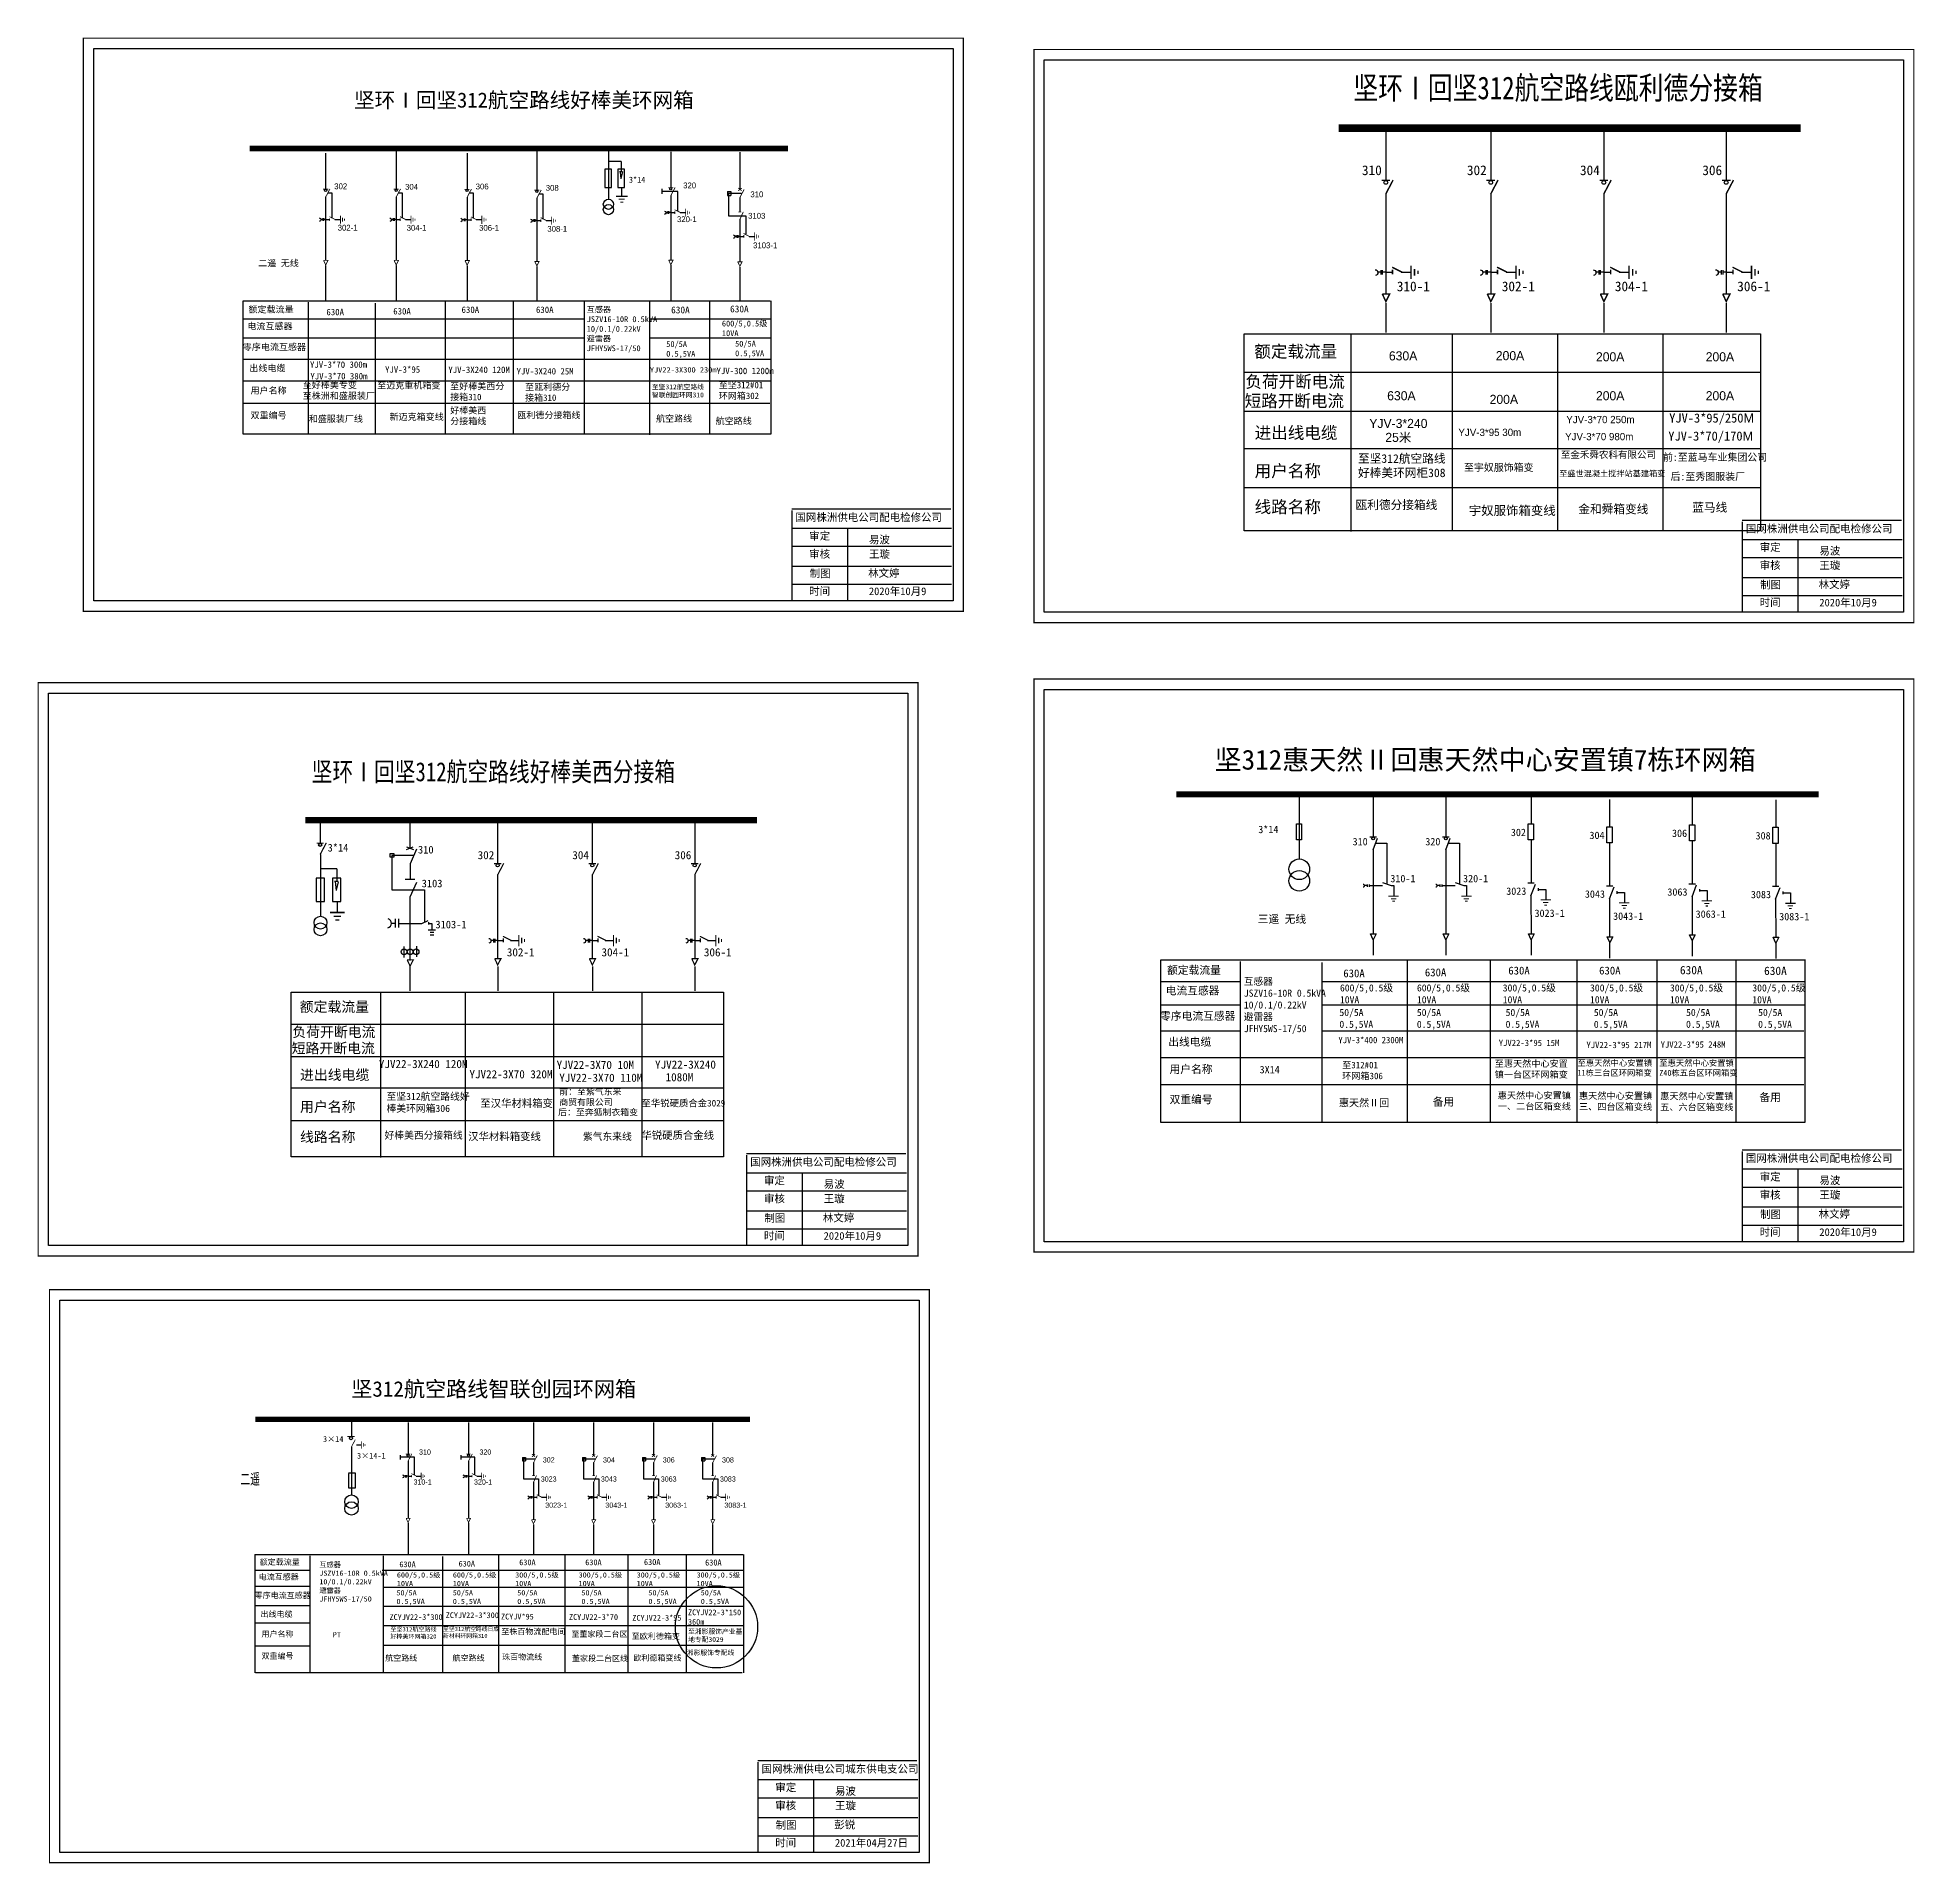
# Model space of a CAD drawing. Extents: x 125 to 1015, y -489 to 77.
# Drawn here: x 125 to 707, y -489 to 77 of the extents above; entities that cross this region are included whole.
import ezdxf

# ---------------------------------------------------------------- set-up
doc = ezdxf.new("R2010")
doc.units = 0
doc.header["$LTSCALE"] = 0.774411
doc.linetypes.add('ACAD_ISO02W100', pattern=[15, 12, -3])
doc.linetypes.add('CENTER', pattern=[50.8, 31.75, -6.35, 6.35, -6.35])
doc.layers.get('0').update_dxf_attribs({"linetype": 'CONTINUOUS'})
for name, color, linetype in [('1', 7, 'CONTINUOUS'), ('2', 7, 'CONTINUOUS'), ('3', 7, 'CONTINUOUS'), ('MiniCADViewLayer', 7, 'CONTINUOUS')]:
    doc.layers.add(name, color=color, linetype=linetype)
doc.styles.add('HZ', font='simkai.ttf')
doc.styles.add('hztxt_txtstyle_0.00_0_0', font='simkai.ttf')
doc.styles.add('hztxt_txtstyle_1.80_0_0', font='', dxfattribs={"height": 1.8, "bigfont": 'hztxt.shx'})
doc.styles.add('hztxt_txtstyle_2.70_0_0', font='simkai.ttf', dxfattribs={"height": 2.7})
doc.styles.get("Standard").update_dxf_attribs({"font": '', "height": 2.5})
doc.styles.add('STYLE1', font='simkai.ttf', dxfattribs={"height": 2.6})
doc.styles.add('字体', font='simkai_0.ttf', dxfattribs={"height": 2.5})
doc.styles.add('宋体', font='', dxfattribs={"width": 0.65})
doc.styles.add('宋体_txtstyle_0.00_0_0', font='')
doc.styles.add('宋体_txtstyle_1.66_0_0', font='', dxfattribs={"height": 1.660174})
doc.styles.add('宋体_txtstyle_3.69', font='', dxfattribs={"height": 3.686439})
doc.styles.get('hztxt_txtstyle_1.80_0_0').set_extended_font_data('hztxt')
doc.styles.get('Standard').set_extended_font_data('SimSun')
doc.styles.get('宋体').set_extended_font_data('SimSun')
doc.styles.get('宋体_txtstyle_0.00_0_0').set_extended_font_data('宋体')
doc.styles.get('宋体_txtstyle_1.66_0_0').set_extended_font_data('宋体')
doc.styles.get('宋体_txtstyle_3.69').set_extended_font_data('宋体')

msp = doc.modelspace()

# ---------------------------------------------------------------- texts
at = {"color": 0, "linetype": 'Continuous', "style": 'STYLE1', "width": 0.8}
for s, height, p in [('坚环Ⅰ回坚312航空路线瓯利德分接箱', 7.0503, (533.05, 58.14)), ('坚环Ⅰ回坚312航空路线好棒美西分接箱', 5.9005, (210.16, -153.2))]:
    msp.add_text(s, height=height, dxfattribs=at).set_placement(p)
at = {"color": 0}
for s, height, p in [('310', 3.013, (535.71, 34.64)), ('302', 3.013, (568.25, 34.64)), ('304', 3.013, (603.3, 34.64)), ('306', 3.013, (641.22, 34.64)), ('3*14', 1.875, (308.5, 32.26)), ('310-1', 3.013, (546.52, -1.34)), ('302-1', 3.013, (579.06, -1.34)), ('304-1', 3.013, (614.11, -1.34)), ('306-1', 3.013, (652.03, -1.34)), ('YJV-3X240 120M', 2, (252.54, -26.69)), ('YJV-3X240 25M', 2, (273.68, -27.14)), ('3*14', 2.289, (503.58, -169.28)), ('302', 2.289, (581.88, -170.19)), ('306', 2.289, (631.83, -170.46)), ('3*14', 2.364, (215.11, -174.98)), ('310', 2.364, (243.13, -175.59)), ('310', 2.289, (532.82, -173.05)), ('320', 2.289, (555.36, -173.05)), ('304', 2.289, (606.24, -171.1)), ('308', 2.289, (657.72, -171.23)), ('302', 2.522, (261.62, -177.35)), ('304', 2.522, (290.96, -177.35)), ('306', 2.522, (322.7, -177.35)), ('3103', 2.364, (244.27, -186.05)), ('310-1', 2.289, (544.52, -184.5)), ('320-1', 2.289, (567.06, -184.5)), ('3023', 2.289, (580.44, -188.39)), ('3043', 2.289, (604.81, -189.3)), ('3063', 2.289, (630.39, -188.66)), ('3083', 2.289, (656.28, -189.43)), ('3103-1', 2.364, (248.53, -198.77)), ('3023-1', 2.289, (589.21, -195.24)), ('3043-1', 2.289, (613.57, -196.15)), ('3063-1', 2.289, (639.16, -195.5)), ('3083-1', 2.289, (665.05, -196.28)), ('302-1', 2.522, (270.67, -207.46)), ('304-1', 2.522, (300.01, -207.46)), ('306-1', 2.522, (331.75, -207.46)), ('YJV-3*400 2300M', 1.9721, (528.42, -234.38)), ('YJV22-3*95 15M', 1.9721, (578.12, -235.26)), ('YJV22-3*95 217M', 1.9721, (605.3, -235.9)), ('YJV22-3*95 248M', 1.9721, (628.3, -235.76)), ('YJV22-3X240 120M', 2.5216, (231.01, -242.08)), ('YJV22-3X70 320M', 2.5216, (259.08, -245.25)), ('YJV22-3X70 10M', 2.5216, (286.09, -242.34)), ('YJV22-3X70 110M', 2.5216, (286.93, -246.34)), ('YJV22-3X240 ', 2.5216, (316.6, -242.26)), ('1080M', 2.522, (319.88, -246.17)), ('3X14', 2.289, (504, -243.7))]:
    msp.add_text(s, height=height, dxfattribs=at).set_placement(p)
for s, height, style, p in [('302', 1.8, 'hztxt_txtstyle_1.80_0_0', (217.17, 30.27)), ('304', 1.8, 'hztxt_txtstyle_1.80_0_0', (239.13, 30.11)), ('306', 1.8, 'hztxt_txtstyle_1.80_0_0', (261.01, 30.21)), ('308', 1.8, 'hztxt_txtstyle_1.80_0_0', (282.73, 29.79)), ('320', 1.8, 'hztxt_txtstyle_1.80_0_0', (325.32, 30.54)), ('310', 1.8, 'hztxt_txtstyle_1.80_0_0', (346.16, 27.79)), ('302-1', 1.8, 'hztxt_txtstyle_1.80_0_0', (218.24, 17.45)), ('304-1', 1.8, 'hztxt_txtstyle_1.80_0_0', (239.62, 17.41)), ('306-1', 1.8, 'hztxt_txtstyle_1.80_0_0', (262.07, 17.39)), ('308-1', 1.8, 'hztxt_txtstyle_1.80_0_0', (283.22, 17.09)), ('320-1', 1.8, 'hztxt_txtstyle_1.80_0_0', (323.4, 20.07)), ('3103', 1.8, 'hztxt_txtstyle_1.80_0_0', (345.45, 21.13)), ('3103-1', 1.8, 'hztxt_txtstyle_1.80_0_0', (347, 11.98)), ('坚312惠天然Ⅱ回惠天然中心安置镇7栋环网箱', 6.1488, 'HZ', (490.04, -149.59)), ('310', 1.597, 'hztxt_txtstyle_1.80_0_0', (243.45, -361.87, 0.01)), ('320', 1.597, 'hztxt_txtstyle_1.80_0_0', (262.19, -361.87, 0.01)), ('302', 1.597, 'hztxt_txtstyle_1.80_0_0', (281.81, -364.31, 0.01)), ('304', 1.597, 'hztxt_txtstyle_1.80_0_0', (300.46, -364.31, 0.01)), ('306', 1.597, 'hztxt_txtstyle_1.80_0_0', (319, -364.31, 0.01)), ('308', 1.597, 'hztxt_txtstyle_1.80_0_0', (337.36, -364.31, 0.01)), ('310-1', 1.597, 'hztxt_txtstyle_1.80_0_0', (241.74, -371.16, 0.01)), ('320-1', 1.597, 'hztxt_txtstyle_1.80_0_0', (260.48, -371.16, 0.01)), ('3023', 1.597, 'hztxt_txtstyle_1.80_0_0', (281.18, -370.22, 0.01)), ('3043', 1.597, 'hztxt_txtstyle_1.80_0_0', (299.82, -370.22, 0.01)), ('3063', 1.597, 'hztxt_txtstyle_1.80_0_0', (318.37, -370.22, 0.01)), ('3083', 1.597, 'hztxt_txtstyle_1.80_0_0', (336.72, -370.22, 0.01)), ('3023-1', 1.597, 'hztxt_txtstyle_1.80_0_0', (282.56, -378.33, 0.01)), ('3043-1', 1.597, 'hztxt_txtstyle_1.80_0_0', (301.2, -378.33, 0.01)), ('3063-1', 1.597, 'hztxt_txtstyle_1.80_0_0', (319.75, -378.33, 0.01)), ('3083-1', 1.597, 'hztxt_txtstyle_1.80_0_0', (338.1, -378.33, 0.01))]:
    msp.add_text(s, height=height, dxfattribs=dict(at, style=style)).set_placement(p)
at = {"color": 0, "linetype": 'Continuous'}
for s, height, p in [('额定载流量', 3.766, (502.35, -21.88)), ('负荷开断电流', 3.766, (499.59, -31.22)), ('短路开断电流', 3.766, (499.35, -37.21)), ('进出线电缆', 3.766, (502.45, -47.08)), ('用户名称', 3.766, (502.45, -58.9)), ('线路名称', 3.766, (502.45, -70.05)), ('额定载流量', 3.152, (206.47, -224.66)), ('负荷开断电流', 3.152, (204.16, -232.47)), ('短路开断电流', 3.152, (203.97, -237.49)), ('进出线电缆', 3.152, (206.56, -245.75)), ('用户名称', 3.152, (206.56, -255.64)), ('线路名称', 3.152, (206.56, -264.97))]:
    msp.add_text(s, height=height, dxfattribs=at).set_placement(p)
at = {"color": 0, "linetype": 'Continuous', "style": 'hztxt_txtstyle_2.70_0_0'}
for s, p in [('3×14', (213.69, -357.91, 0.01)), ('3×14-1', (224.22, -363.11, 0.01))]:
    msp.add_text(s, height=1.774, dxfattribs=at).set_placement(p)
at = {"color": 0, "linetype": 'Continuous', "attachment_point": 1}
for s, insert, char_height, width, style in [('{\\fSimSun|b0|i0|c134|p2;坚环Ⅰ回坚312航空路线好棒美环网箱}', (223.31, 60.24), 4.68, 112.8205, 'STYLE1'), ('{\\fSimSun|b0|i0|c134|p2;二遥 无线}', (193.62, 8.35), 2, 32.2427, 'hztxt_txtstyle_2.70_0_0'), ('{\\fSimSun|b0|i0|c134|p2;额定载流量}', (190.59, -5.97), 2, 32.2427, 'hztxt_txtstyle_2.70_0_0'), ('{\\fSimSun|b0|i0|c134|p2;630A}', (339.86, -5.78), 2.1195, 17.0432, 'hztxt_txtstyle_0.00_0_0'), ('{\\fSimSun|b0|i0|c134|p2;电流互感器}', (190.24, -11.17), 2, 32.2427, 'hztxt_txtstyle_2.70_0_0'), ('{\\fSimSun|b0|i0|c134|p2;630A}', (214.75, -6.79), 2, 32.2427, 'hztxt_txtstyle_2.70_0_0'), ('{\\fSimSun|b0|i0|c134|p2;630A}', (235.46, -6.55), 2, 32.2427, 'hztxt_txtstyle_2.70_0_0'), ('{\\fSimSun|b0|i0|c134|p2;630A}', (256.64, -6.08), 2, 32.2427, 'hztxt_txtstyle_2.70_0_0'), ('{\\fSimSun|b0|i0|c134|p2;630A}', (279.7, -6.08), 2, 32.2427, 'hztxt_txtstyle_2.70_0_0'), ('\\A1;{\\fSimSun|b0|i0|c134|p2;互感器\\PJSZV16-10R 0.5kVA\\P10/0.1/0.22kV\\P避雷器\\PJFHY5WS-17/50}', (295.43, -6.11), 1.8, 33.191, 'hztxt_txtstyle_2.70_0_0'), ('{\\fSimSun|b0|i0|c134|p2;630A}', (321.59, -6.08), 2.1195, 17.0432, 'hztxt_txtstyle_0.00_0_0'), ('\\A1;{\\fSimSun|b0|i0|c134|p2;600/5,0.5级\\P10VA}', (337.33, -10.46), 1.8, 33.191, 'hztxt_txtstyle_2.70_0_0'), ('{\\fSimSun|b0|i0|c134|p2;零序电流互感器}', (188.82, -17.62), 2, 32.2427, 'hztxt_txtstyle_2.70_0_0'), ('{\\fSimSun|b0|i0|c134|p2;50/5A\\P0.5,5VA}', (320.08, -16.83), 1.8, 32.2427, 'hztxt_txtstyle_2.70_0_0'), ('{\\fSimSun|b0|i0|c134|p2;50/5A\\P0.5,5VA}', (341.42, -16.69), 1.8, 32.2427, 'hztxt_txtstyle_2.70_0_0'), ('{\\fSimSun|b0|i0|c134|p2;YJV-3*70 300m}', (209.66, -23.08), 2, 32.2427, 'hztxt_txtstyle_2.70_0_0'), ('{\\f\uffbfﾬￌﾣﾤ_GB2312|b0|i0|c134|p49;630A}', (544.07, -19.96), 2.8194, 22.271, '字体'), ('{\\f\uffbfﾬￌﾣﾤ_GB2312|b0|i0|c134|p49;200A}', (577.21, -19.9), 2.8194, 22.271, '字体'), ('{\\f\uffbfﾬￌﾣﾤ_GB2312|b0|i0|c134|p49;200A}', (608.25, -20.25), 2.8194, 22.271, '字体'), ('{\\f\uffbfﾬￌﾣﾤ_GB2312|b0|i0|c134|p49;200A}', (642.27, -20.25), 2.8194, 22.271, '字体'), ('{\\fSimSun|b0|i0|c134|p2;出线电缆}', (190.86, -24.18), 2, 32.2427, 'hztxt_txtstyle_2.70_0_0'), ('{\\fSimSun|b0|i0|c134|p2;YJV-3*70 380m}', (209.78, -26.67), 2, 32.2427, 'hztxt_txtstyle_2.70_0_0'), ('{\\fSimSun|b0|i0|c134|p2;YJV-3*95 }', (232.92, -24.6), 2, 32.2427, 'hztxt_txtstyle_2.70_0_0'), ('{\\fSimSun|b0|i0|c134|p2;YJV-300 1200m}', (335.66, -25.04), 2, 32.2427, 'hztxt_txtstyle_2.70_0_0'), ('{\\fSimSun|b0|i0|c134|p2;用户名称}', (191.21, -31.12), 2, 32.2427, 'hztxt_txtstyle_2.70_0_0'), ('{\\fSimSun|b0|i0|c134|p2;至好棒美专变\\P至株洲和盛服装厂}', (207.39, -29.42), 2, 32.2427, 'hztxt_txtstyle_2.70_0_0'), ('{\\fSimSun|b0|i0|c134|p2;至迈克重机箱变}', (230.49, -29.53), 2, 32.2427, 'hztxt_txtstyle_2.70_0_0'), ('{\\fSimSun|b0|i0|c134|p2;至好棒美西分接箱310}', (253.11, -29.79), 2, 19.2368, 'hztxt_txtstyle_2.70_0_0'), ('{\\fSimSun|b0|i0|c134|p2;至瓯利德分接箱310}', (276.33, -30), 2, 15.0921, 'hztxt_txtstyle_2.70_0_0'), ('{\\f\uffbfﾬￌﾣﾤ_GB2312|b0|i0|c134|p49;630A}', (543.54, -32.32), 2.8194, 22.271, '字体'), ('{\\f\uffbfﾬￌﾣﾤ_GB2312|b0|i0|c134|p49;200A}', (575.3, -33.45), 2.8194, 22.271, '字体'), ('{\\f\uffbfﾬￌﾣﾤ_GB2312|b0|i0|c134|p49;200A}', (608.25, -32.32), 2.8194, 22.271, '字体'), ('{\\f\uffbfﾬￌﾣﾤ_GB2312|b0|i0|c134|p49;200A}', (642.27, -32.32), 2.8194, 22.271, '字体'), ('{\\fSimSun|b0|i0|c134|p2;双重编号}', (191.21, -38.8), 2, 32.2427, 'hztxt_txtstyle_2.70_0_0'), ('{\\fSimSun|b0|i0|c134|p2;和盛服装厂线}', (209.26, -39.87), 2, 32.2427, 'hztxt_txtstyle_2.70_0_0'), ('{\\fSimSun|b0|i0|c134|p2;新迈克箱变线}', (234.31, -39.26), 2, 32.2427, 'hztxt_txtstyle_2.70_0_0'), ('{\\fSimSun|b0|i0|c134|p2;好棒美西分接箱线}', (253.11, -37.27), 2, 13.5988, 'hztxt_txtstyle_2.70_0_0'), ('{\\fSimSun|b0|i0|c134|p2;瓯利德分接箱线}', (273.9, -38.74), 2, 32.2427, 'hztxt_txtstyle_2.70_0_0'), ('{\\fSimSun|b0|i0|c134|p2;航空路线}', (335.38, -40.52), 2, 32.2427, 'hztxt_txtstyle_2.70_0_0'), ('{\\f\uffbfﾬￌﾣﾤ_GB2312|b0|i0|c134|p49;YJV-3*70 250m}', (599.06, -39.98), 2.2597, 40.0581, '字体'), ('YJV-3*95/250{\\fArial|b0|i0|c0|p32;M}', (630.96, -39.23), 2.8194, 33.0141, '字体'), ('{\\f\uffbfﾬￌﾣﾤ_GB2312|b0|i0|c134|p49;YJV-3*240}', (538, -40.91), 2.8194, 15.1009, '字体'), ('{\\f\uffbfﾬￌﾣﾤ_GB2312|b0|i0|c134|p49;25\\f\uffbfﾬￌﾣﾤ_GB2312|b0|i0|c134|p32;米}', (542.96, -45.23), 2.8194, 15.1009, '字体'), ('{\\f\uffbfﾬￌﾣﾤ_GB2312|b0|i0|c134|p49;YJV-3*95 30m}', (565.61, -43.95), 2.2597, 40.0581, '字体'), ('{\\f\uffbfﾬￌﾣﾤ_GB2312|b0|i0|c134|p49;YJV-3*70 980m}', (598.68, -45.26), 2.2597, 40.0581, '字体'), ('YJV-3*70/170{\\fArial|b0|i0|c0|p32;M}', (630.68, -44.82), 2.8194, 33.0141, '字体'), ('{\\fSimSun|b0|i0|c134|p2;至坚312航空路线好棒美环网柜}308', (534.5, -51.87), 2.6537, 28.0441, 'STYLE1'), ('{\\fSimSun|b0|i0|c134|p2;至金禾舜农科有限公司}', (597.36, -50.95), 2.1091, 61.1852, 'STYLE1'), ('{\\fKaiTi_GB2312|b0|i0|c134|p49;\\H0.8515x;前:至蓝马车业集团公司}', (628.98, -51.64), 2.6537, 32.4019, 'STYLE1'), ('{\\fSimSun|b0|i0|c134|p2;至宇奴服饰箱变}', (567.35, -54.82), 2.2555, 35.3363, '字体'), ('{\\fSimSun|b0|i0|c134|p2;至盛世混凝土搅拌站基建箱变}', (596.87, -56.95), 1.8078, 61.1852, 'STYLE1'), ('{\\fKaiTi_GB2312|b0|i0|c134|p49;\\H0.8515x;后:至秀图服装厂}', (631.35, -57.61), 2.6537, 46.7682, 'STYLE1'), ('{\\fSimSun|b0|i0|c134|p2;瓯利德分接箱线}', (533.74, -66.24), 2.6537, 46.7682, 'STYLE1'), ('{\\fSimSun|b0|i0|c134|p2;宇奴服饰箱变线}', (568.84, -67.87), 2.8194, 44.1703, '字体'), ('{\\fSimSun|b0|i0|c134|p2;金和舜箱变线}', (602.79, -67.54), 2.6537, 46.7682, 'STYLE1'), ('{\\fSimSun|b0|i0|c134|p2;蓝马线}', (638.09, -67.01), 2.6537, 46.7682, 'STYLE1'), ('{\\fSimSun|b0|i0|c134|p2;三遥 无线}', (503.43, -194.69), 2.4416, 39.3613, 'hztxt_txtstyle_2.70_0_0'), ('{\\fSimSun|b0|i0|c134|p2;额定载流量}', (475.33, -210.5), 2.4416, 39.3613, 'hztxt_txtstyle_2.70_0_0'), ('\\A1;{\\fSimSun|b0|i0|c134|p2;互感器\\PJSZV16-10R 0.5kVA\\P10/0.1/0.22kV\\P避雷器\\PJFHY5WS-17/50}', (499.11, -214.1), 2.1974, 40.519, 'hztxt_txtstyle_2.70_0_0'), ('{\\fSimSun|b0|i0|c134|p2;630A}', (529.94, -211.5), 2.4416, 39.3613, 'hztxt_txtstyle_2.70_0_0'), ('{\\fSimSun|b0|i0|c134|p2;630A}', (555.22, -211.21), 2.4416, 39.3613, 'hztxt_txtstyle_2.70_0_0'), ('{\\fSimSun|b0|i0|c134|p2;630A}', (581.08, -210.64), 2.4416, 39.3613, 'hztxt_txtstyle_2.70_0_0'), ('{\\fSimSun|b0|i0|c134|p2;630A}', (609.23, -210.64), 2.4416, 39.3613, 'hztxt_txtstyle_2.70_0_0'), ('{\\fSimSun|b0|i0|c134|p2;630A}', (634.27, -210.43), 2.5875, 20.806, 'hztxt_txtstyle_0.00_0_0'), ('{\\fSimSun|b0|i0|c134|p2;630A}', (660.36, -210.64), 2.5875, 20.806, 'hztxt_txtstyle_0.00_0_0'), ('{\\fSimSun|b0|i0|c134|p2;电流互感器}', (474.91, -216.85), 2.4416, 39.3613, 'hztxt_txtstyle_2.70_0_0'), ('\\A1;{\\fSimSun|b0|i0|c134|p2;600/5,0.5级\\P10VA}', (528.9, -216.14), 2.1974, 40.519, 'hztxt_txtstyle_2.70_0_0'), ('\\A1;{\\fSimSun|b0|i0|c134|p2;600/5,0.5级\\P10VA}', (552.76, -216.14), 2.1974, 40.519, 'hztxt_txtstyle_2.70_0_0'), ('\\A1;{\\fSimSun|b0|i0|c134|p2;300/5,0.5级\\P10VA}', (579.36, -216.14), 2.1974, 40.519, 'hztxt_txtstyle_2.70_0_0'), ('\\A1;{\\fSimSun|b0|i0|c134|p2;300/5,0.5级\\P10VA}', (606.41, -216.14), 2.1974, 40.519, 'hztxt_txtstyle_2.70_0_0'), ('\\A1;{\\fSimSun|b0|i0|c134|p2;300/5,0.5级\\P10VA}', (631.19, -216.14), 2.1974, 40.519, 'hztxt_txtstyle_2.70_0_0'), ('\\A1;{\\fSimSun|b0|i0|c134|p2;300/5,0.5级\\P10VA}', (656.72, -216.14), 2.1974, 40.519, 'hztxt_txtstyle_2.70_0_0'), ('{\\fSimSun|b0|i0|c134|p2;零序电流互感器}', (473.17, -224.72), 2.4416, 39.3613, 'hztxt_txtstyle_2.70_0_0'), ('{\\fSimSun|b0|i0|c134|p2;50/5A\\P0.5,5VA}', (528.73, -223.75), 2.1974, 39.3613, 'hztxt_txtstyle_2.70_0_0'), ('{\\fSimSun|b0|i0|c134|p2;50/5A\\P0.5,5VA}', (552.74, -223.75), 2.1974, 39.3613, 'hztxt_txtstyle_2.70_0_0'), ('{\\fSimSun|b0|i0|c134|p2;50/5A\\P0.5,5VA}', (580.25, -223.75), 2.1974, 39.3613, 'hztxt_txtstyle_2.70_0_0'), ('{\\fSimSun|b0|i0|c134|p2;50/5A\\P0.5,5VA}', (607.6, -223.75), 2.1974, 39.3613, 'hztxt_txtstyle_2.70_0_0'), ('{\\fSimSun|b0|i0|c134|p2;50/5A\\P0.5,5VA}', (636.18, -223.75), 2.1974, 39.3613, 'hztxt_txtstyle_2.70_0_0'), ('{\\fSimSun|b0|i0|c134|p2;50/5A\\P0.5,5VA}', (658.52, -223.75), 2.1974, 39.3613, 'hztxt_txtstyle_2.70_0_0'), ('{\\fSimSun|b0|i0|c134|p2;出线电缆}', (475.67, -232.73), 2.4416, 39.3613, 'hztxt_txtstyle_2.70_0_0'), ('{\\fSimSun|b0|i0|c134|p2;用户名称}', (476.09, -241.2), 2.4416, 39.3613, 'hztxt_txtstyle_2.70_0_0'), ('{\\fSimSun|b0|i0|c134|p2;至}312#01{\\fSimSun|b0|i0|c134|p2;环网箱306}', (529.58, -240.13), 2.0248, 13.115, '字体'), ('至惠天然中心安置镇一台区环网箱变', (576.87, -239.69), 2.0248, 23.8424, '字体'), ('{\\fSimSun|b0|i0|c134|p2;至惠天然中心安置镇11栋三台区环网箱变}', (602.56, -239.59), 1.8312, 23.474, '字体'), ('{\\fSimSun|b0|i0|c134|p2;至惠天然中心安置镇Z40栋五台区环网箱变}', (627.9, -239.6), 1.8312, 24.9478, '字体'), ('{\\fSimSun|b0|i0|c134|p2;至坚312航空路线好棒美环网箱}306', (233.38, -249.75), 2.2209, 26.1033, 'STYLE1'), ('{\\fSimSun|b0|i0|c134|p2;\\H0.8856x;前：至紫气东来商贸有限公司}', (286.93, -248.39), 2.2209, 21.3318, 'STYLE1'), ('{\\fSimSun|b0|i0|c134|p2;惠天然中心安置镇一、二台区箱变线}', (577.82, -249.55), 2.0248, 25.1216, '字体'), ('{\\fSimSun|b0|i0|c134|p2;惠天然中心安置镇三、四台区箱变线}', (602.99, -249.66), 2.0248, 25.1216, '字体'), ('{\\fSimSun|b0|i0|c134|p2;惠天然中心安置镇五、六台区箱变线}', (628.17, -249.78), 2.0248, 25.1216, '字体'), ('{\\fSimSun|b0|i0|c134|p2;备用}', (658.9, -249.91), 2.4416, 39.3613, 'hztxt_txtstyle_2.70_0_0'), ('{\\fSimSun|b0|i0|c134|p2;至汉华材料箱变}', (262.44, -251.8), 2.3596, 36.9669, '字体'), ('{\\fSimSun|b0|i0|c134|p2;\\H0.8856x;后：至奔狐制衣箱变}', (286.56, -254.78), 2.2209, 26.1684, 'STYLE1'), ('{\\fSimSun|b0|i0|c134|p2;至华锐硬质合金3029}', (312.4, -251.91), 2.0754, 36.9669, '字体'), ('{\\fSimSun|b0|i0|c134|p2;双重编号}', (476.09, -250.57), 2.4416, 39.3613, 'hztxt_txtstyle_2.70_0_0'), ('{\\fSimSun|b0|i0|c134|p2;惠天然Ⅱ回}', (528.58, -251.69), 2.2847, 24.1868, '字体'), ('{\\fSimSun|b0|i0|c134|p2;备用}', (557.67, -251.3), 2.4416, 39.3613, 'hztxt_txtstyle_2.70_0_0'), ('{\\fSimSun|b0|i0|c134|p2;\\C256;好棒美\\C0;西分接箱线}', (232.75, -261.78), 2.2209, 39.1411, 'STYLE1'), ('{\\fSimSun|b0|i0|c134|p2;汉华材料箱变线}', (258.68, -262.08), 2.3596, 36.9669, '字体'), ('{\\fSimSun|b0|i0|c134|p2;华锐硬质合金线}', (312.36, -261.71), 2.3596, 36.9669, '字体'), ('{\\fSimSun|b0|i0|c134|p2;紫气东来线}', (294.25, -262.15), 2.2209, 39.1411, 'STYLE1'), ('{\\fSimSun|b0|i0|c134|p2;额定载流量}', (194.07, -394.26, 0.01), 1.7741, 28.6016, 'hztxt_txtstyle_2.70_0_0'), ('\\A1;{\\fSimSun|b0|i0|c134|p2;互感器\\PJSZV16-10R 0.5kVA\\P10/0.1/0.22kV\\P避雷器\\PJFHY5WS-17/50}', (212.55, -395.15, 0.01), 1.5967, 29.4428, 'hztxt_txtstyle_2.70_0_0'), ('{\\fSimSun|b0|i0|c134|p2;630A}', (237.35, -394.98, 0.01), 1.7741, 28.6016, 'hztxt_txtstyle_2.70_0_0'), ('{\\fSimSun|b0|i0|c134|p2;630A}', (255.72, -394.78, 0.01), 1.7741, 28.6016, 'hztxt_txtstyle_2.70_0_0'), ('{\\fSimSun|b0|i0|c134|p2;630A}', (274.51, -394.36, 0.01), 1.7741, 28.6016, 'hztxt_txtstyle_2.70_0_0'), ('{\\fSimSun|b0|i0|c134|p2;630A}', (294.97, -394.36, 0.01), 1.7741, 28.6016, 'hztxt_txtstyle_2.70_0_0'), ('{\\fSimSun|b0|i0|c134|p2;630A}', (313.17, -394.21, 0.01), 1.8802, 15.1185, 'hztxt_txtstyle_0.00_0_0'), ('{\\fSimSun|b0|i0|c134|p2;630A}', (332.12, -394.36, 0.01), 1.8802, 15.1185, 'hztxt_txtstyle_0.00_0_0'), ('{\\fSimSun|b0|i0|c134|p2;电流互感器}', (193.76, -398.87, 0.01), 1.7741, 28.6016, 'hztxt_txtstyle_2.70_0_0'), ('\\A1;{\\fSimSun|b0|i0|c134|p2;600/5,0.5级\\P10VA}', (236.6, -398.36, 0.01), 1.5967, 29.4428, 'hztxt_txtstyle_2.70_0_0'), ('\\A1;{\\fSimSun|b0|i0|c134|p2;600/5,0.5级\\P10VA}', (253.94, -398.36, 0.01), 1.5967, 29.4428, 'hztxt_txtstyle_2.70_0_0'), ('\\A1;{\\fSimSun|b0|i0|c134|p2;300/5,0.5级\\P10VA}', (273.26, -398.36, 0.01), 1.5967, 29.4428, 'hztxt_txtstyle_2.70_0_0'), ('\\A1;{\\fSimSun|b0|i0|c134|p2;300/5,0.5级\\P10VA}', (292.92, -398.36, 0.01), 1.5967, 29.4428, 'hztxt_txtstyle_2.70_0_0'), ('\\A1;{\\fSimSun|b0|i0|c134|p2;300/5,0.5级\\P10VA}', (310.92, -398.36, 0.01), 1.5967, 29.4428, 'hztxt_txtstyle_2.70_0_0'), ('\\A1;{\\fSimSun|b0|i0|c134|p2;300/5,0.5级\\P10VA}', (329.48, -398.36, 0.01), 1.5967, 29.4428, 'hztxt_txtstyle_2.70_0_0'), ('{\\fSimSun|b0|i0|c134|p2;零序电流互感器}', (192.5, -404.59, 0.01), 1.7741, 28.6016, 'hztxt_txtstyle_2.70_0_0'), ('{\\fSimSun|b0|i0|c134|p2;50/5A\\P0.5,5VA}', (236.47, -403.89, 0.01), 1.5967, 28.6016, 'hztxt_txtstyle_2.70_0_0'), ('{\\fSimSun|b0|i0|c134|p2;50/5A\\P0.5,5VA}', (253.92, -403.89, 0.01), 1.5967, 28.6016, 'hztxt_txtstyle_2.70_0_0'), ('{\\fSimSun|b0|i0|c134|p2;50/5A\\P0.5,5VA}', (273.91, -403.89, 0.01), 1.5967, 28.6016, 'hztxt_txtstyle_2.70_0_0'), ('{\\fSimSun|b0|i0|c134|p2;50/5A\\P0.5,5VA}', (293.79, -403.89, 0.01), 1.5967, 28.6016, 'hztxt_txtstyle_2.70_0_0'), ('{\\fSimSun|b0|i0|c134|p2;50/5A\\P0.5,5VA}', (314.55, -403.89, 0.01), 1.5967, 28.6016, 'hztxt_txtstyle_2.70_0_0'), ('{\\fSimSun|b0|i0|c134|p2;50/5A\\P0.5,5VA}', (330.78, -403.89, 0.01), 1.5967, 28.6016, 'hztxt_txtstyle_2.70_0_0'), ('{\\fSimSun|b0|i0|c134|p2;出线电缆}', (194.31, -410.41, 0.01), 1.7741, 28.6016, 'hztxt_txtstyle_2.70_0_0'), ('{\\fSimSun|b0|i0|c134|p2;用户名称}', (194.62, -416.57, 0.01), 1.7741, 28.6016, 'hztxt_txtstyle_2.70_0_0'), ('{\\fSimSun|b0|i0|c134|p2;PT}', (216.73, -416.89, 0.01), 1.603, 12.4713, 'hztxt_txtstyle_0.00_0_0'), ('{\\fSimSun|b0|i0|c134|p2;双重编号}', (194.62, -423.38, 0.01), 1.7741, 28.6016, 'hztxt_txtstyle_2.70_0_0')]:
    msp.add_mtext(s, dxfattribs=dict(at, insert=insert, char_height=char_height, width=width, style=style))
at = {"color": 7, "linetype": 'Continuous', "true_color": 0xffffff, "attachment_point": 1}
for s, insert, char_height, width, style in [('{\\fSimSun|b0|i0|c134|p2;YJV22-3X300 230m}', (315.01, -24.88), 1.65, 32.2427, 'hztxt_txtstyle_2.70_0_0'), ('至坚312#01^M^J环网箱302', (336.36, -29.43), 2, 32.2427, 'hztxt_txtstyle_2.70_0_0'), ('航空路线', (316.89, -39.8), 2, 32.2427, '宋体_txtstyle_3.69'), ('{\\C256;坚312航空路线智联创园环网箱}', (222.43, -339.12, 0.01), 4.7975, 144.8278, '字体'), ('{\\fSimSun|b0|i0|c134|p2;ZCYJV22-3*300}', (234.3, -411.32, 0.01), 1.7741, 28.6016, 'hztxt_txtstyle_2.70_0_0'), ('{\\fSimSun|b0|i0|c134|p2;ZCYJV22-3*300}', (251.72, -410.75), 1.7741, 28.6016, 'hztxt_txtstyle_2.70_0_0'), ('{\\fSimSun|b0|i0|c134|p2;ZCYJV*95}', (268.87, -411.18), 1.7741, 28.6016, 'hztxt_txtstyle_2.70_0_0'), ('{\\fSimSun|b0|i0|c134|p2;ZCYJV22-3*70}', (289.93, -411.3), 1.7741, 28.6016, 'hztxt_txtstyle_2.70_0_0'), ('{\\fSimSun|b0|i0|c134|p2;ZCYJV22-3*95}', (309.57, -411.55), 1.7741, 28.6016, 'hztxt_txtstyle_2.70_0_0'), ('{\\fSimSun|b0|i0|c134|p2;ZCYJV22-3*150\\P360m}', (326.82, -409.86), 1.7741, 28.6016, 'hztxt_txtstyle_2.70_0_0'), ('{\\fSimSun|b0|i0|c134|p2;至坚312航空路线好棒美环网箱320}', (234.57, -415.31, 0.01), 1.3306, 15.3578, 'hztxt_txtstyle_2.70_0_0'), ('{\\fSimSun|b0|i0|c134|p2;至坚312航空路线日成新材料环网箱310}', (250.93, -415.25, 0.01), 1.2793, 18.0397, 'hztxt_txtstyle_2.70_0_0'), ('{\\fSimSun|b0|i0|c134|p2;至株百物流配电间}', (268.96, -415.79, 0.01), 1.7741, 19.8738, 'hztxt_txtstyle_2.70_0_0'), ('{\\fSimSun|b0|i0|c134|p2;至董家段二台区}', (290.69, -416.58), 1.7741, 19.8738, 'hztxt_txtstyle_2.70_0_0'), ('{\\fSimSun|b0|i0|c134|p2;至欧利德箱变}', (309.4, -417.23), 1.7741, 19.8738, 'hztxt_txtstyle_2.70_0_0'), ('{\\fSimSun|b0|i0|c134|p2;\\C0;至湘影服饰产业基地专配3029}', (326.86, -415.91), 1.5, 18.0134, 'hztxt_txtstyle_2.70_0_0'), ('{\\fSimSun|b0|i0|c134|p2;航空路线}', (232.95, -424, 0.01), 1.7741, 19.8738, 'hztxt_txtstyle_2.70_0_0'), ('{\\fSimSun|b0|i0|c134|p2;航空路线}', (253.84, -423.98), 1.7741, 19.8738, 'hztxt_txtstyle_2.70_0_0'), ('{\\fSimSun|b0|i0|c134|p2;珠百物流线}', (269.2, -423.67, 0.01), 1.7741, 19.8738, 'hztxt_txtstyle_2.70_0_0'), ('{\\fSimSun|b0|i0|c134|p2;董家段二台区线}', (290.85, -424.12, 0.01), 1.7741, 19.8738, 'hztxt_txtstyle_2.70_0_0'), ('{\\fSimSun|b0|i0|c134|p2;欧利德箱变线}', (309.89, -423.96, 0.01), 1.7741, 19.8738, 'hztxt_txtstyle_2.70_0_0'), ('{\\fSimSun|b0|i0|c134|p2;\\C0;湘影服饰专配线}', (326.46, -422.47), 1.5, 18.0134, 'hztxt_txtstyle_2.70_0_0')]:
    msp.add_mtext(s, dxfattribs=dict(at, insert=insert, char_height=char_height, width=width, style=style))
at = {"color": 7, "linetype": 'Continuous', "attachment_point": 1}
for s, insert, char_height, width, style in [('国网株洲供电公司配电检修公司', (360.12, -70.22), 2.3788, 65.0342, '宋体_txtstyle_1.66_0_0'), ('\\f\uffbfﾬￌﾣﾤ_GB2312|b0|i0|c134|p49;审定', (364.39, -75.97), 2.3788, 18.6033, '宋体_txtstyle_0.00_0_0'), ('国网株洲供电公司配电检修公司', (654.72, -73.73), 2.3788, 65.0342, '宋体_txtstyle_1.66_0_0'), ('\\f\uffbfﾬￌﾣﾤ_GB2312|b0|i0|c134|p49;审核', (364.39, -81.58), 2.3788, 18.6033, '宋体_txtstyle_0.00_0_0'), ('易波', (382.91, -77.11), 2.379, 18.6033, '宋体_txtstyle_1.66_0_0'), ('王璇', (382.91, -81.59), 2.379, 18.6033, '宋体_txtstyle_1.66_0_0'), ('\\f\uffbfﾬￌﾣﾤ_GB2312|b0|i0|c134|p49;审定', (658.99, -79.48), 2.3788, 18.6033, '宋体_txtstyle_0.00_0_0'), ('易波', (677.51, -80.61), 2.379, 18.6033, '宋体_txtstyle_1.66_0_0'), ('林文婷', (382.66, -87.51), 2.379, 18.6033, '宋体_txtstyle_1.66_0_0'), ('\\f\uffbfﾬￌﾣﾤ_GB2312|b0|i0|c134|p49;审核', (658.99, -85.08), 2.3788, 18.6033, '宋体_txtstyle_0.00_0_0'), ('王璇', (677.51, -85.09), 2.379, 18.6033, '宋体_txtstyle_1.66_0_0'), ('\\f\uffbfﾬￌﾣﾤ_GB2312|b0|i0|c134|p49;制图', (364.52, -87.62), 2.3788, 18.6033, '宋体_txtstyle_0.00_0_0'), ('\\f\uffbfﾬￌﾣﾤ_GB2312|b0|i0|c134|p49;时间', (364.39, -93.08), 2.3788, 18.6033, '宋体_txtstyle_0.00_0_0'), ('2020年10月9', (382.89, -93.13), 2.379, 18.6033, '宋体_txtstyle_1.66_0_0'), ('\\f\uffbfﾬￌﾣﾤ_GB2312|b0|i0|c134|p49;制图', (659.12, -91.12), 2.3788, 18.6033, '宋体_txtstyle_0.00_0_0'), ('林文婷', (677.26, -91.02), 2.379, 18.6033, '宋体_txtstyle_1.66_0_0'), ('\\f\uffbfﾬￌﾣﾤ_GB2312|b0|i0|c134|p49;时间', (658.99, -96.58), 2.3788, 18.6033, '宋体_txtstyle_0.00_0_0'), ('2020年10月9', (677.49, -96.64), 2.379, 18.6033, '宋体_txtstyle_1.66_0_0'), ('国网株洲供电公司配电检修公司', (346.09, -269.99), 2.3788, 65.0342, '宋体_txtstyle_1.66_0_0'), ('国网株洲供电公司配电检修公司', (654.72, -268.82), 2.3788, 65.0342, '宋体_txtstyle_1.66_0_0'), ('\\f\uffbfﾬￌﾣﾤ_GB2312|b0|i0|c134|p49;审定', (350.37, -275.74), 2.3788, 18.6033, '宋体_txtstyle_0.00_0_0'), ('易波', (368.88, -276.87), 2.379, 18.6033, '宋体_txtstyle_1.66_0_0'), ('\\f\uffbfﾬￌﾣﾤ_GB2312|b0|i0|c134|p49;审定', (658.99, -274.57), 2.3788, 18.6033, '宋体_txtstyle_0.00_0_0'), ('易波', (677.51, -275.7), 2.379, 18.6033, '宋体_txtstyle_1.66_0_0'), ('\\f\uffbfﾬￌﾣﾤ_GB2312|b0|i0|c134|p49;审核', (350.37, -281.34), 2.3788, 18.6033, '宋体_txtstyle_0.00_0_0'), ('王璇', (368.88, -281.35), 2.379, 18.6033, '宋体_txtstyle_1.66_0_0'), ('\\f\uffbfﾬￌﾣﾤ_GB2312|b0|i0|c134|p49;审核', (658.99, -280.17), 2.3788, 18.6033, '宋体_txtstyle_0.00_0_0'), ('王璇', (677.51, -280.18), 2.379, 18.6033, '宋体_txtstyle_1.66_0_0'), ('\\f\uffbfﾬￌﾣﾤ_GB2312|b0|i0|c134|p49;制图', (350.49, -287.38), 2.3788, 18.6033, '宋体_txtstyle_0.00_0_0'), ('林文婷', (368.63, -287.28), 2.379, 18.6033, '宋体_txtstyle_1.66_0_0'), ('\\f\uffbfﾬￌﾣﾤ_GB2312|b0|i0|c134|p49;制图', (659.12, -286.22), 2.3788, 18.6033, '宋体_txtstyle_0.00_0_0'), ('林文婷', (677.26, -286.11), 2.379, 18.6033, '宋体_txtstyle_1.66_0_0'), ('\\f\uffbfﾬￌﾣﾤ_GB2312|b0|i0|c134|p49;时间', (350.37, -292.84), 2.3788, 18.6033, '宋体_txtstyle_0.00_0_0'), ('2020年10月9', (368.86, -292.9), 2.379, 18.6033, '宋体_txtstyle_1.66_0_0'), ('\\f\uffbfﾬￌﾣﾤ_GB2312|b0|i0|c134|p49;时间', (658.99, -291.67), 2.3788, 18.6033, '宋体_txtstyle_0.00_0_0'), ('2020年10月9', (677.49, -291.73), 2.379, 18.6033, '宋体_txtstyle_1.66_0_0'), ('国网株洲供电公司城东供电支公司', (349.6, -458.07), 2.3788, 65.0342, '宋体_txtstyle_1.66_0_0'), ('\\f\uffbfﾬￌﾣﾤ_GB2312|b0|i0|c134|p49;审定', (353.87, -463.82), 2.3788, 18.6033, '宋体_txtstyle_0.00_0_0'), ('易波', (372.38, -464.95), 2.379, 18.6033, '宋体_txtstyle_1.66_0_0'), ('\\f\uffbfﾬￌﾣﾤ_GB2312|b0|i0|c134|p49;审核', (353.87, -469.42), 2.3788, 18.6033, '宋体_txtstyle_0.00_0_0'), ('王璇', (372.38, -469.43), 2.379, 18.6033, '宋体_txtstyle_1.66_0_0'), ('\\f\uffbfﾬￌﾣﾤ_GB2312|b0|i0|c134|p49;制图', (354, -475.47), 2.3788, 18.6033, '宋体_txtstyle_0.00_0_0'), ('彭锐', (372.14, -475.36), 2.379, 18.6033, '宋体_txtstyle_1.66_0_0'), ('\\f\uffbfﾬￌﾣﾤ_GB2312|b0|i0|c134|p49;时间', (353.87, -480.92), 2.3788, 18.6033, '宋体_txtstyle_0.00_0_0'), ('2021年04月27日', (372.37, -480.98), 2.3788, 24.6798, '宋体_txtstyle_1.66_0_0')]:
    msp.add_mtext(s, dxfattribs=dict(at, insert=insert, char_height=char_height, width=width, style=style))
at = {"layer": '3', "color": 0, "style": '宋体', "width": 0.65}
msp.add_text('二遥', height=3.428, dxfattribs=at).set_placement((188.06, -371.13, -0.03))
at = {"layer": 'MiniCADViewLayer', "color": 7, "true_color": 0xffffff, "insert": (315.63, -30.23), "char_height": 1.5, "width": 17.0644, "attachment_point": 1, "style": '宋体_txtstyle_3.69'}
msp.add_mtext('至坚312航空路线智联创园环网310', dxfattribs=at)

# ---------------------------------------------------------------- blocks, each defined once
blk = doc.blocks.new('JD')
for points in [[(-2, 0.2), (-2, -0.2), (2, 0.2), (2, -0.2)], [(1, -1.2), (1, -0.8), (-1, -1.2), (-1, -0.8)], [(-0.5, -1.8), (-0.5, -2.2), (0.5, -1.8), (0.5, -2.2)]]:
    blk.add_trace(points)

# ---------------------------------------------------------------- linework, layer by layer
at = {"color": 0}
for p, q in [((543.12, 48.19), (543.12, 33.05)), ((575.65, 48.19), (575.65, 33.05)), ((610.7, 48.19), (610.7, 33.05)), ((648.62, 48.19), (648.62, 33.05)), ((214.5, 41.46), (214.5, 30.34)), ((236.36, 42.63), (236.36, 30.34)), ((258.34, 41.4), (258.34, 30.28)), ((279.97, 42.31), (279.97, 30.02)), ((321.48, 41.81), (321.48, 30.8)), ((342.88, 41.75), (342.88, 30.19)), ((306.21, 30.57), (306.21, 28.11)), ((339.04, 29.56), (340.12, 29.56)), ((339.04, 29.56), (339.04, 28.36)), ((340.12, 29.56), (340.12, 28.36)), ((214.5, 27.88), (214.5, 8.43)), ((236.36, 27.88), (236.36, 8.43)), ((258.34, 27.82), (258.34, 8.37)), ((279.97, 27.56), (279.97, 8.11)), ((321.48, 28.34), (321.48, 8.33)), ((339.04, 28.36), (340.12, 28.36)), ((342.88, 27.73), (342.88, 23.27)), ((543.12, 28.94), (543.12, -2.08)), ((575.65, 28.94), (575.65, -2.08)), ((610.7, 28.94), (610.7, -2.08)), ((648.62, 28.94), (648.62, -2.08)), ((214.5, 20.87), (215.75, 20.87)), ((217.38, 20.91), (219.07, 20.91)), ((236.36, 20.87), (237.61, 20.87)), ((239.24, 20.91), (240.93, 20.91)), ((258.34, 20.81), (259.58, 20.81)), ((261.21, 20.85), (262.91, 20.85)), ((279.97, 20.55), (281.21, 20.55)), ((282.84, 20.59), (284.54, 20.59)), ((321.48, 23.03), (322.73, 23.03)), ((324.35, 23.06), (326.05, 23.06)), ((342.88, 21.04), (342.88, 7.86)), ((342.88, 15.63), (344.13, 15.63)), ((345.76, 15.66), (347.45, 15.66)), ((547.89, 4.59), (550.91, 4.59)), ((580.43, 4.59), (583.45, 4.59)), ((615.48, 4.59), (618.5, 4.59)), ((653.4, 4.59), (656.42, 4.59)), ((499.17, -62.13), (659.25, -62.13)), ((516.25, -157.95), (516.25, -177.48)), ((539.18, -157.95), (539.18, -170.18)), ((561.72, -157.95), (561.72, -170.18)), ((588.12, -157.95), (588.12, -166.39)), ((612.49, -158.86), (612.49, -167.3)), ((638.08, -158.22), (638.08, -166.66)), ((663.97, -159), (663.97, -167.44)), ((212.81, -165.43), (212.81, -172.34)), ((240.59, -166.01), (240.59, -173.87)), ((267.82, -166.01), (267.82, -178.68)), ((297.16, -166.01), (297.16, -178.68)), ((328.89, -166.01), (328.89, -178.68)), ((242.67, -174.2), (240.66, -178.74)), ((538.17, -170.43), (540.19, -170.43)), ((539.16, -174.48), (539.18, -200.51)), ((560.7, -170.43), (562.73, -170.43)), ((561.7, -174.48), (561.72, -200.51)), ((588.12, -171.4), (588.12, -184.62)), ((612.49, -172.31), (612.49, -185.53)), ((638.08, -171.67), (638.08, -184.89)), ((663.97, -172.45), (663.97, -185.66)), ((240.68, -178.68), (240.68, -183.59)), ((242.14, -183.65), (239.17, -183.65)), ((242.65, -184.55), (240.64, -189.09)), ((267.82, -182.12), (267.82, -208.08)), ((297.16, -182.12), (297.16, -208.08)), ((328.89, -182.12), (328.89, -208.08)), ((545.61, -185.55), (545.6, -188.76)), ((568.15, -185.55), (568.14, -188.76)), ((587.11, -184.68), (589.14, -184.68)), ((611.47, -185.59), (613.5, -185.59)), ((637.06, -184.95), (639.09, -184.95)), ((662.95, -185.72), (664.98, -185.72)), ((218.04, -190.75), (218.04, -193.84)), ((235.03, -186.89), (245.19, -186.86)), ((240.64, -189.09), (240.62, -208.78)), ((245.25, -196.65), (245.25, -186.86)), ((588.11, -188.7), (588.12, -200.51)), ((592.74, -186.75), (592.73, -189.96)), ((612.47, -189.61), (612.49, -201.42)), ((617.1, -187.66), (617.09, -190.87)), ((638.06, -188.97), (638.08, -200.77)), ((642.69, -187.02), (642.68, -190.23)), ((663.95, -189.74), (663.97, -201.55)), ((668.58, -187.79), (668.57, -191)), ((236.06, -197.24), (234.94, -197.24)), ((236.06, -195.87), (236.06, -198.56)), ((237.08, -195.87), (237.08, -198.56)), ((237.08, -197.24), (244.25, -197.24)), ((244.27, -197.24), (246.3, -196.38)), ((246.39, -196.89), (246.39, -197.58)), ((246.4, -197.23), (247.4, -197.23)), ((247.4, -197.23), (247.4, -199.28)), ((248.51, -199.31), (246.28, -199.31)), ((248, -200.12), (246.87, -200.12)), ((248, -200.88), (246.87, -200.88)), ((271.82, -202.5), (274.35, -202.5)), ((301.15, -202.5), (303.68, -202.5)), ((332.89, -202.5), (335.42, -202.5)), ((538.35, -200.49), (540.15, -200.5)), ((539.21, -202.3), (538.37, -200.49)), ((540.15, -200.5), (539.21, -202.3)), ((560.89, -200.49), (562.68, -200.5)), ((561.75, -202.3), (560.91, -200.49)), ((562.68, -200.5), (561.75, -202.3)), ((587.3, -200.49), (589.09, -200.5)), ((588.15, -202.3), (587.32, -200.49)), ((589.09, -200.5), (588.15, -202.3)), ((611.66, -201.4), (613.45, -201.41)), ((612.52, -203.21), (611.68, -201.4)), ((613.45, -201.41), (612.52, -203.21)), ((637.25, -200.76), (639.04, -200.76)), ((638.11, -202.56), (637.27, -200.76)), ((639.04, -200.76), (638.11, -202.56)), ((663.14, -201.54), (664.93, -201.54)), ((663.99, -203.34), (663.16, -201.54)), ((664.93, -201.54), (663.99, -203.34)), ((203.82, -258.34), (337.78, -258.34)), ((222.47, -350.91, 0.01), (222.47, -356.17, 0.01)), ((240.04, -351.87, 0.01), (240.04, -361.64, 0.01)), ((258.78, -351.87, 0.01), (258.78, -361.64, 0.01)), ((278.91, -351.92, 0.01), (278.91, -362.18, 0.01)), ((297.55, -351.92, 0.01), (297.55, -362.18, 0.01)), ((316.1, -351.92, 0.01), (316.1, -362.18, 0.01)), ((334.45, -351.92, 0.01), (334.45, -362.18, 0.01)), ((222.5, -359.42, 0.01), (222.5, -374.33, 0.01)), ((224.07, -358.83, 0.01), (225.57, -358.83, 0.01)), ((240.04, -363.82, 0.01), (240.04, -381.57, 0.01)), ((258.78, -363.82, 0.01), (258.78, -381.57, 0.01)), ((275.5, -362.74, 0.01), (276.46, -362.74, 0.01)), ((275.5, -362.74, 0.01), (275.5, -363.8, 0.01)), ((275.5, -363.8, 0.01), (276.46, -363.8, 0.01)), ((276.46, -362.74, 0.01), (276.46, -363.8, 0.01)), ((278.91, -364.36, 0.01), (278.91, -368.32, 0.01)), ((294.14, -362.74, 0.01), (295.1, -362.74, 0.01)), ((294.14, -362.74, 0.01), (294.14, -363.8, 0.01)), ((294.14, -363.8, 0.01), (295.1, -363.8, 0.01)), ((295.1, -362.74, 0.01), (295.1, -363.8, 0.01)), ((297.55, -364.36, 0.01), (297.55, -368.32, 0.01)), ((312.69, -362.74, 0.01), (313.65, -362.74, 0.01)), ((312.69, -362.74, 0.01), (312.69, -363.8, 0.01)), ((312.69, -363.8, 0.01), (313.65, -363.8, 0.01)), ((313.65, -362.74, 0.01), (313.65, -363.8, 0.01)), ((316.1, -364.36, 0.01), (316.1, -368.32, 0.01)), ((331.04, -362.74, 0.01), (332, -362.74, 0.01)), ((331.04, -362.74, 0.01), (331.04, -363.8, 0.01)), ((331.04, -363.8, 0.01), (332, -363.8, 0.01)), ((332, -362.74, 0.01), (332, -363.8, 0.01)), ((334.45, -364.36, 0.01), (334.45, -368.32, 0.01)), ((240.04, -368.54, 0.01), (241.14, -368.54, 0.01)), ((242.58, -368.51, 0.01), (244.09, -368.51, 0.01)), ((258.78, -368.54, 0.01), (259.88, -368.54, 0.01)), ((261.32, -368.51, 0.01), (262.83, -368.51, 0.01)), ((278.91, -370.3, 0.01), (278.91, -381.99, 0.01)), ((297.55, -370.3, 0.01), (297.55, -381.99, 0.01)), ((316.1, -370.3, 0.01), (316.1, -381.99, 0.01)), ((334.45, -370.3, 0.01), (334.45, -381.99, 0.01)), ((278.91, -375.1, 0.01), (280.01, -375.1, 0.01)), ((281.45, -375.07, 0.01), (282.96, -375.07, 0.01)), ((297.55, -375.1, 0.01), (298.66, -375.1, 0.01)), ((300.1, -375.07, 0.01), (301.6, -375.07, 0.01)), ((316.1, -375.1, 0.01), (317.2, -375.1, 0.01)), ((318.64, -375.07, 0.01), (320.15, -375.07, 0.01)), ((334.45, -375.1, 0.01), (335.56, -375.1, 0.01)), ((337, -375.07, 0.01), (338.5, -375.07, 0.01)), ((209.77, -397.73, 0.01), (192.65, -397.73, 0.01)), ((209.71, -402.76, 0.01), (192.59, -402.76, 0.01)), ((209.71, -408.7, 0.01), (192.59, -408.7, 0.01)), ((209.64, -414.13, 0.01), (192.52, -414.13, 0.01)), ((209.7, -421.18, 0.01), (192.59, -421.18, 0.01))]:
    msp.add_line(p, q, dxfattribs=at)
at = {"color": 0, "linetype": 'Continuous'}
for p, q in [((302.14, 42.37), (302.14, 27.24)), ((306.13, 38.85), (302.14, 38.85)), ((306.49, 35.67), (305.63, 35.67)), ((305.75, 35.67), (306, 33.46)), ((306.49, 35.61), (306, 33.58)), ((306.13, 38.85), (306.12, 35.74)), ((188.96, -45.69), (188.96, -4.33)), ((188.96, -4.33), (352.32, -4.33)), ((209.1, -4.78), (209.1, -45.68)), ((229.86, -5.05), (229.86, -45.66)), ((251.54, -4.41), (251.54, -45.68)), ((272.62, -4.41), (272.62, -45.68)), ((294.62, -4.44), (294.62, -45.71)), ((314.93, -4.58), (314.93, -45.85)), ((333.47, -4.36), (333.47, -45.72)), ((352.48, -4.27), (352.48, -45.63)), ((188.96, -9.85), (294.62, -9.85)), ((314.93, -9.85), (352.48, -9.85)), ((188.96, -15.8), (294.62, -15.8)), ((314.93, -15.8), (352.48, -15.8)), ((499.17, -75.57), (499.17, -14.57)), ((499.17, -14.57), (659.25, -14.57)), ((532.24, -14.82), (532.24, -75.76)), ((563.63, -14.62), (563.63, -75.57)), ((596.3, -14.62), (596.3, -75.57)), ((629.01, -14.7), (629.01, -75.57)), ((659.25, -14.57), (659.25, -75.57)), ((188.96, -22.43), (352.48, -22.43)), ((499.18, -26.44), (659.19, -26.44)), ((188.96, -29.16), (352.48, -29.16)), ((188.96, -36), (352.15, -36)), ((499.18, -38.48), (659.19, -38.48)), ((352.48, -45.69), (188.96, -45.69)), ((499.18, -50.07), (659.19, -50.07)), ((659.25, -75.57), (499.17, -75.57)), ((239.55, -174.38), (241.65, -173.49)), ((239.58, -173.49), (241.69, -174.34)), ((539.16, -174.48), (540.56, -170.79)), ((539.95, -172.41), (543.43, -172.41)), ((543.43, -172.43), (543.43, -185.05)), ((561.7, -174.48), (563.1, -170.79)), ((562.49, -172.41), (565.96, -172.41)), ((565.96, -172.43), (565.97, -185.05)), ((217.94, -180.3), (212.9, -180.3)), ((212.91, -175.87), (212.91, -194.94)), ((217.94, -180.3), (217.93, -184.23)), ((241.88, -176.17), (234.97, -176.17)), ((234.97, -176.17), (234.97, -186.89)), ((218.39, -184.3), (217.3, -184.3)), ((217.46, -184.3), (217.77, -187.1)), ((218.39, -184.38), (217.77, -186.95)), ((537.36, -185.55), (536.52, -185.55)), ((537.36, -185.15), (537.36, -185.94)), ((537.91, -185.15), (537.91, -185.94)), ((537.93, -185.55), (542.08, -185.55)), ((542.08, -184.54), (544.77, -185.55)), ((544.77, -185.55), (545.61, -185.55)), ((559.9, -185.55), (559.06, -185.55)), ((559.9, -185.15), (559.9, -185.94)), ((560.45, -185.15), (560.45, -185.94)), ((560.47, -185.55), (564.62, -185.55)), ((564.62, -184.54), (567.31, -185.55)), ((567.31, -185.55), (568.15, -185.55)), ((588.11, -188.73), (589.51, -185.04)), ((612.47, -189.64), (613.87, -185.95)), ((638.06, -189), (639.46, -185.31)), ((663.95, -189.78), (665.35, -186.08)), ((590.35, -186.35), (590.35, -187.14)), ((590.35, -186.75), (592.74, -186.75)), ((614.71, -187.26), (614.71, -188.05)), ((614.71, -187.66), (617.1, -187.66)), ((640.3, -186.62), (640.3, -187.41)), ((640.3, -187.02), (642.69, -187.02)), ((666.19, -187.39), (666.19, -188.18)), ((666.19, -187.79), (668.58, -187.79)), ((238.79, -204.42), (238.79, -207.77)), ((242.67, -204.31), (242.67, -207.65)), ((473.34, -258.99), (473.34, -208.49)), ((473.34, -208.49), (672.77, -208.49)), ((497.93, -209.04), (497.93, -258.98)), ((523.27, -209.37), (523.27, -258.95)), ((549.74, -208.59), (549.74, -258.97)), ((575.48, -208.59), (575.48, -258.97)), ((602.33, -208.62), (602.33, -259.01)), ((627.12, -208.79), (627.12, -259.18)), ((651.63, -208.53), (651.63, -259.02)), ((672.97, -208.42), (672.97, -258.91)), ((473.34, -215.24), (497.93, -215.24)), ((523.27, -215.24), (673.04, -215.24)), ((203.81, -269.58), (203.81, -218.54)), ((203.81, -218.54), (337.78, -218.54)), ((231.49, -218.74), (231.49, -269.75)), ((257.76, -218.58), (257.76, -269.58)), ((285.1, -218.58), (285.1, -269.58)), ((312.48, -218.64), (312.48, -269.58)), ((337.78, -218.54), (337.78, -269.58)), ((473.34, -222.49), (497.93, -222.49)), ((523.27, -222.49), (673.04, -222.49)), ((203.82, -228.47), (337.74, -228.47)), ((473.34, -230.59), (497.93, -230.59)), ((523.27, -230.59), (672.68, -230.59)), ((203.82, -238.54), (337.74, -238.54)), ((473.34, -238.8), (672.97, -238.8)), ((203.82, -248.25), (337.74, -248.25)), ((473.34, -247.15), (672.68, -247.15)), ((672.97, -258.99), (473.34, -258.99)), ((337.78, -269.58), (203.81, -269.58)), ((192.55, -392.8, 0.01), (343.93, -392.8, 0.01)), ((192.62, -429.49, 0.01), (192.62, -392.8, 0.01)), ((209.62, -393.2, 0.01), (209.62, -429.49, 0.01)), ((232.34, -393.2, 0.01), (232.34, -429.49, 0.01)), ((250.76, -393.44, 0.01), (250.76, -429.46, 0.01)), ((268.07, -392.87, 0.01), (268.07, -429.48, 0.01)), ((288.69, -392.87, 0.01), (288.69, -429.48, 0.01)), ((308.2, -392.9, 0.01), (308.2, -429.51, 0.01)), ((326.22, -393.02, 0.01), (326.22, -429.63, 0.01)), ((344.02, -392.83, 0.01), (344.02, -429.52, 0.01)), ((232.06, -397.7, 0.01), (343.99, -397.7, 0.01)), ((232.34, -402.97, 0.01), (344.02, -402.97, 0.01)), ((232.34, -408.86, 0.01), (343.84, -408.86, 0.01)), ((232.34, -414.82, 0.01), (344.14, -414.82, 0.01)), ((232.34, -420.89, 0.01), (343.99, -420.89, 0.01)), ((343.6, -429.49, 0.01), (192.74, -429.49, 0.01))]:
    msp.add_line(p, q, dxfattribs=at)
at = {"color": 0, "linetype": 'ACAD_ISO02W100'}
for p, q in [((343.42, 28.93), (339.39, 28.93)), ((339.39, 28.93), (339.39, 22.07)), ((339.39, 22.07), (344.71, 22.07)), ((344.71, 22.07), (344.71, 16.4)), ((543.27, 4.54), (545.25, 4.54)), ((575.8, 4.54), (577.78, 4.54)), ((610.85, 4.54), (612.83, 4.54)), ((648.78, 4.54), (650.76, 4.54)), ((267.95, -202.55), (269.61, -202.55)), ((297.28, -202.55), (298.94, -202.55)), ((329.02, -202.55), (330.68, -202.55)), ((279.39, -363.29, 0.01), (275.8, -363.29, 0.01)), ((275.8, -363.29, 0.01), (275.8, -369.39, 0.01)), ((298.03, -363.29, 0.01), (294.45, -363.29, 0.01)), ((294.45, -363.29, 0.01), (294.45, -369.39, 0.01)), ((316.58, -363.29, 0.01), (312.99, -363.29, 0.01)), ((312.99, -363.29, 0.01), (312.99, -369.39, 0.01)), ((334.93, -363.29, 0.01), (331.35, -363.29, 0.01)), ((331.35, -363.29, 0.01), (331.35, -369.39, 0.01)), ((275.8, -369.39, 0.01), (280.53, -369.39, 0.01)), ((280.53, -369.39, 0.01), (280.53, -374.41, 0.01)), ((294.45, -369.39, 0.01), (299.17, -369.39, 0.01)), ((299.17, -369.39, 0.01), (299.17, -374.41, 0.01)), ((312.99, -369.39, 0.01), (317.72, -369.39, 0.01)), ((317.72, -369.39, 0.01), (317.72, -374.41, 0.01)), ((331.35, -369.39, 0.01), (336.07, -369.39, 0.01)), ((336.07, -369.39, 0.01), (336.07, -374.41, 0.01))]:
    msp.add_line(p, q, dxfattribs=at)
at = {"color": 0, "linetype": 'CENTER'}
for p, q in [((214.51, 6.58), (214.51, -4.12)), ((236.37, 6.58), (236.37, -4.23)), ((258.34, 6.53), (258.34, -4.17)), ((279.98, 6.27), (279.98, -4.55)), ((321.49, 6.71), (321.49, -4.35)), ((342.89, 6.09), (342.89, -4.3)), ((543.13, -5.04), (543.13, -14.12)), ((575.66, -5.04), (575.66, -14.12)), ((610.71, -5.04), (610.71, -14.12)), ((648.64, -5.04), (648.64, -14.12)), ((539.19, -202.18), (539.19, -207.11)), ((561.73, -202.18), (561.73, -207.11)), ((588.13, -202.18), (588.13, -207.11)), ((612.5, -203.09), (612.5, -208.02)), ((638.09, -202.45), (638.09, -207.38)), ((663.97, -203.22), (663.97, -208.15)), ((240.6, -210.56), (240.6, -218.16)), ((267.83, -210.56), (267.83, -218.16)), ((297.17, -210.56), (297.17, -218.16)), ((328.9, -210.56), (328.9, -218.16)), ((240.04, -383.01, 0.01), (240.04, -392.82, 0.01)), ((258.78, -383.01, 0.01), (258.78, -392.82, 0.01)), ((278.91, -383.56, 0.01), (278.91, -392.77, 0.01)), ((297.56, -383.56, 0.01), (297.56, -392.77, 0.01)), ((316.1, -383.56, 0.01), (316.1, -392.77, 0.01)), ((334.46, -383.56, 0.01), (334.46, -392.77, 0.01))]:
    msp.add_line(p, q, dxfattribs=at)
at = {"color": 7, "linetype": 'Continuous'}
for p, q in [((359.08, -74.74), (408.53, -74.74)), ((376.25, -74.7), (376.25, -97.21)), ((359.08, -80.37), (408.53, -80.37)), ((653.68, -78.24), (703.13, -78.24)), ((670.85, -78.21), (670.85, -100.71)), ((359.08, -86.52), (408.53, -86.52)), ((653.68, -83.88), (703.13, -83.88)), ((359.08, -92.15), (408.53, -92.15)), ((653.68, -90.02), (703.13, -90.02)), ((653.68, -95.65), (703.13, -95.65)), ((653.68, -273.33), (703.13, -273.33)), ((670.85, -273.3), (670.85, -295.81)), ((345.05, -274.5), (394.51, -274.5)), ((362.22, -274.47), (362.22, -296.97)), ((653.68, -278.97), (703.13, -278.97)), ((345.05, -280.13), (394.51, -280.13)), ((345.05, -286.28), (394.51, -286.28)), ((653.68, -285.11), (703.13, -285.11)), ((653.68, -290.74), (703.13, -290.74)), ((345.05, -291.91), (394.51, -291.91)), ((348.56, -462.58), (398.01, -462.58)), ((365.73, -462.55), (365.73, -485.06)), ((348.56, -468.22), (398.01, -468.22)), ((348.56, -474.36), (398.01, -474.36)), ((348.56, -479.99), (398.01, -479.99))]:
    msp.add_line(p, q, dxfattribs=at)
at = {"color": 7, "linetype": 'Continuous', "const_width": 0.396}
for points in [[(139.43, 77.07), (412.18, 77.07), (412.18, -100.52), (139.43, -100.52)], [(434.03, 73.57), (706.78, 73.57), (706.78, -104.02), (434.03, -104.02)], [(434.03, -121.53), (706.78, -121.53), (706.78, -299.11), (434.03, -299.11)], [(125.4, -122.69), (398.15, -122.69), (398.15, -300.28), (125.4, -300.28)], [(128.91, -310.78), (401.65, -310.78), (401.65, -488.36), (128.91, -488.36)]]:
    msp.add_lwpolyline(points, close=True, dxfattribs=at)
at = {"color": 7, "linetype": 'Continuous'}
for points in [[(142.64, 73.86), (408.97, 73.86), (408.97, -97.31), (142.64, -97.31)], [(437.24, 70.36), (703.57, 70.36), (703.57, -100.81), (437.24, -100.81)], [(128.61, -125.9), (394.94, -125.9), (394.94, -297.07), (128.61, -297.07)], [(437.24, -124.73), (703.57, -124.73), (703.57, -295.91), (437.24, -295.91)], [(132.12, -313.98), (398.45, -313.98), (398.45, -485.16), (132.12, -485.16)]]:
    msp.add_lwpolyline(points, close=True, dxfattribs=at)
at = {"color": 0}
for points, const_width in [([(190.98, 42.9), (357.83, 42.9)], 1.8), ([(213.71, 30.3), (215.3, 30.3)], 0.27), ([(214.5, 27.81), (215.85, 30.37)], 0.27), ([(235.57, 30.3), (237.16, 30.3)], 0.27), ([(236.36, 27.81), (237.71, 30.37)], 0.27), ([(257.54, 30.25), (259.13, 30.25)], 0.27), ([(258.34, 27.75), (259.69, 30.31)], 0.27), ([(279.17, 29.98), (280.76, 29.98)], 0.27), ([(279.97, 27.49), (281.32, 30.05)], 0.27), ([(320.68, 30.76), (322.28, 30.76)], 0.27), ([(321.48, 28.27), (322.83, 30.83)], 0.27), ([(342.37, 29.78), (343.47, 30.6)], 0.27), ([(342.38, 30.68), (343.44, 29.8)], 0.27), ([(342.88, 27.66), (344.23, 30.22)], 0.27), ([(541.78, 32.99), (544.45, 32.99)], 0.452), ([(543.12, 28.82), (545.37, 33.11)], 0.452), ([(574.32, 32.99), (576.98, 32.99)], 0.452), ([(575.65, 28.82), (577.91, 33.11)], 0.452), ([(609.37, 32.99), (612.03, 32.99)], 0.452), ([(610.7, 28.82), (612.96, 33.11)], 0.452), ([(647.29, 32.99), (649.96, 32.99)], 0.452), ([(648.62, 28.82), (650.88, 33.11)], 0.452), ([(322.66, 23.92), (324.46, 23.03)], 0.27), ([(322.73, 23.44), (322.73, 22.61)], 0.27), ([(342.4, 23.2), (343.4, 23.2)], 0.27), ([(342.83, 20.71), (343.96, 23.25)], 0.27), ([(215.68, 21.77), (217.48, 20.87)], 0.27), ([(215.75, 21.29), (215.75, 20.46)], 0.27), ([(237.54, 21.77), (239.34, 20.87)], 0.27), ([(237.61, 21.29), (237.61, 20.46)], 0.27), ([(259.51, 21.71), (261.31, 20.81)], 0.27), ([(259.58, 21.23), (259.58, 20.4)], 0.27), ([(281.14, 21.45), (282.94, 20.55)], 0.27), ([(281.21, 20.97), (281.21, 20.14)], 0.27), ([(344.06, 16.53), (345.86, 15.63)], 0.27), ([(344.13, 16.04), (344.13, 15.21)], 0.27), ([(213.84, 8.21), (215.21, 8.21), (214.51, 6.81), (213.86, 8.23)], 0.27), ([(235.7, 8.21), (237.08, 8.21), (236.37, 6.81), (235.72, 8.23)], 0.27), ([(257.67, 8.15), (259.05, 8.15), (258.34, 6.76), (257.69, 8.17)], 0.27), ([(279.3, 7.89), (280.68, 7.89), (279.98, 6.49), (279.32, 7.91)], 0.27), ([(320.82, 8.29), (322.19, 8.29), (321.49, 6.89), (320.83, 8.31)], 0.27), ([(342.22, 7.78), (343.6, 7.78), (342.89, 6.39), (342.24, 7.81)], 0.27), ([(545.09, 6.1), (548.1, 4.59)], 0.452), ([(577.62, 6.1), (580.63, 4.59)], 0.452), ([(612.67, 6.1), (615.68, 4.59)], 0.452), ([(650.59, 6.1), (653.61, 4.59)], 0.452), ([(545.2, 5.29), (545.2, 3.9)], 0.452), ([(577.74, 5.29), (577.74, 3.9)], 0.452), ([(612.79, 5.29), (612.79, 3.9)], 0.452), ([(650.71, 5.29), (650.71, 3.9)], 0.452), ([(542, -2.22), (544.3, -2.22), (543.13, -4.55), (542.03, -2.18)], 0.452), ([(574.54, -2.22), (576.84, -2.22), (575.66, -4.55), (574.57, -2.18)], 0.452), ([(609.59, -2.22), (611.89, -2.22), (610.71, -4.55), (609.62, -2.18)], 0.452), ([(647.51, -2.22), (649.81, -2.22), (648.64, -4.55), (647.54, -2.18)], 0.452), ([(211.7, -172.39), (213.93, -172.39)], 0.378), ([(212.81, -175.88), (214.71, -172.29)], 0.378), ([(266.7, -178.73), (268.94, -178.73)], 0.378), ([(267.82, -182.22), (269.71, -178.63)], 0.378), ([(296.04, -178.73), (298.27, -178.73)], 0.378), ([(297.16, -182.22), (299.05, -178.63)], 0.378), ([(327.78, -178.73), (330.01, -178.73)], 0.378), ([(328.89, -182.22), (330.78, -178.63)], 0.378), ([(269.47, -201.24), (271.99, -202.5)], 0.378), ([(269.57, -201.92), (269.57, -203.08)], 0.378), ([(298.8, -201.24), (301.33, -202.5)], 0.378), ([(298.9, -201.92), (298.9, -203.08)], 0.378), ([(330.54, -201.24), (333.06, -202.5)], 0.378), ([(330.64, -201.92), (330.64, -203.08)], 0.378), ([(239.75, -208.54), (241.68, -208.54), (240.69, -210.49), (239.77, -208.5)], 0.378), ([(266.89, -208.2), (268.82, -208.2), (267.83, -210.15), (266.91, -208.16)], 0.378), ([(296.23, -208.2), (298.15, -208.2), (297.17, -210.15), (296.25, -208.16)], 0.378), ([(327.96, -208.2), (329.89, -208.2), (328.9, -210.15), (327.99, -208.16)], 0.378)]:
    msp.add_lwpolyline(points, dxfattribs=dict(at, const_width=const_width))
at = {"color": 0, "linetype": 'Continuous'}
for points in [[(303.1, 36.52), (301.08, 36.52), (301.08, 30.76), (303.1, 30.76)], [(307.11, 36.52), (305.09, 36.52), (305.09, 30.75), (307.11, 30.75)], [(515.38, -166.39), (517.03, -166.39), (517.03, -171.4), (515.38, -171.4)], [(587.26, -166.39), (588.91, -166.39), (588.91, -171.4), (587.26, -171.4)], [(611.62, -167.3), (613.27, -167.3), (613.27, -172.31), (611.62, -172.31)], [(637.21, -166.66), (638.86, -166.66), (638.86, -171.67), (637.21, -171.67)], [(663.1, -167.44), (664.75, -167.44), (664.75, -172.45), (663.1, -172.45)], [(234.46, -175.6), (235.6, -175.6), (235.6, -176.74), (234.46, -176.74)], [(214.11, -183.24), (211.57, -183.24), (211.57, -190.5), (214.11, -190.5)], [(219.17, -183.24), (216.62, -183.24), (216.62, -190.51), (219.17, -190.51)]]:
    msp.add_lwpolyline(points, close=True, dxfattribs=at)
at = {"color": 0}
for points in [[(318.76, 30.35), (318.76, 28.85)], [(320.57, 23.42), (320.57, 22.6)], [(320.82, 23.42), (320.82, 22.6)], [(213.59, 20.89), (213.03, 20.89)], [(213.59, 21.26), (213.59, 20.44)], [(213.85, 21.26), (213.85, 20.44)], [(214.5, 20.89), (213.85, 20.89)], [(235.46, 20.89), (234.89, 20.89)], [(235.46, 21.26), (235.46, 20.44)], [(235.71, 21.26), (235.71, 20.44)], [(236.36, 20.89), (235.71, 20.89)], [(257.43, 20.83), (256.86, 20.83)], [(257.43, 21.21), (257.43, 20.39)], [(257.68, 21.21), (257.68, 20.39)], [(258.33, 20.83), (257.68, 20.83)], [(279.06, 20.57), (278.49, 20.57)], [(279.06, 20.94), (279.06, 20.12)], [(279.31, 20.94), (279.31, 20.12)], [(279.97, 20.57), (279.31, 20.57)], [(320.57, 23.04), (320, 23.04)], [(321.48, 23.04), (320.82, 23.04)], [(341.98, 15.64), (341.41, 15.64)], [(341.98, 16.02), (341.98, 15.2)], [(342.23, 16.02), (342.23, 15.2)], [(342.88, 15.64), (342.23, 15.64)], [(541.6, 4.56), (540.64, 4.56)], [(541.6, 5.19), (541.6, 3.82)], [(542.02, 5.19), (542.02, 3.82)], [(543.11, 4.56), (542.02, 4.56)], [(574.13, 4.56), (573.18, 4.56)], [(574.13, 5.19), (574.13, 3.82)], [(574.55, 5.19), (574.55, 3.82)], [(575.64, 4.56), (574.55, 4.56)], [(609.18, 4.56), (608.23, 4.56)], [(609.18, 5.19), (609.18, 3.82)], [(609.6, 5.19), (609.6, 3.82)], [(610.7, 4.56), (609.6, 4.56)], [(647.1, 4.56), (646.15, 4.56)], [(647.1, 5.19), (647.1, 3.82)], [(647.53, 5.19), (647.53, 3.82)], [(648.62, 4.56), (647.53, 4.56)], [(266.55, -202.53), (265.75, -202.53)], [(266.55, -202), (266.55, -203.15)], [(266.9, -202), (266.9, -203.15)], [(267.82, -202.53), (266.9, -202.53)], [(295.88, -202.53), (295.09, -202.53)], [(295.88, -202), (295.88, -203.15)], [(296.24, -202), (296.24, -203.15)], [(297.15, -202.53), (296.24, -202.53)], [(327.62, -202.53), (326.83, -202.53)], [(327.62, -202), (327.62, -203.15)], [(327.98, -202), (327.98, -203.15)], [(328.89, -202.53), (327.98, -202.53)]]:
    msp.add_lwpolyline(points, dxfattribs=at)
at = {"color": 0, "linetype": 'ACAD_ISO02W100'}
for points in [[(323.69, 23.45), (323.69, 29.6), (318.76, 29.6)], [(216.51, 21.27), (216.51, 29.06), (215.16, 29.06)], [(238.37, 21.27), (238.37, 29.06), (237.02, 29.06)], [(260.34, 21.22), (260.34, 29.01), (259, 29.01)], [(281.97, 20.95), (281.97, 28.74), (280.63, 28.74)]]:
    msp.add_lwpolyline(points, dxfattribs=at)
at = {"color": 0}
for points in [[(319.52, 23.5, -0.877934), (319.54, 22.41)], [(212.54, 21.35, -0.877934), (212.56, 20.25)], [(234.4, 21.35, -0.877934), (234.42, 20.25)], [(256.38, 21.29, -0.877934), (256.4, 20.2)], [(278.01, 21.03, -0.877934), (278.03, 19.93)], [(340.92, 16.1, -0.877934), (340.94, 15.01)], [(539.83, 5.33, -0.877934), (539.87, 3.5)], [(572.37, 5.33, -0.877934), (572.4, 3.5)], [(607.42, 5.33, -0.877934), (607.45, 3.5)], [(645.34, 5.33, -0.877934), (645.38, 3.5)], [(265.07, -201.88, -0.877934), (265.1, -203.41)], [(294.41, -201.88, -0.877934), (294.44, -203.41)], [(326.15, -201.88, -0.877934), (326.18, -203.41)]]:
    msp.add_lwpolyline(points, format="xyb", dxfattribs=at)
at = {"color": 7, "linetype": 'Continuous', "const_width": 0.396}
for points in [[(358.92, -68.84), (408.37, -68.84)], [(359.04, -69.25), (359.05, -97.12)], [(653.52, -72.34), (702.97, -72.34)], [(653.64, -72.75), (653.65, -100.62)], [(653.52, -267.43), (702.97, -267.43)], [(344.89, -268.6), (394.34, -268.6)], [(345.01, -269.01), (345.02, -296.88)], [(653.64, -267.84), (653.65, -295.71)], [(348.4, -456.68), (397.85, -456.68)], [(348.52, -457.09), (348.53, -484.96)]]:
    msp.add_lwpolyline(points, dxfattribs=at)
at = {"color": 0, "elevation": 0.01}
for points, const_width in [([(192.74, -350.91), (346.01, -350.91)], 1.6), ([(221.27, -356.24), (223.51, -356.24)], 0.38), ([(222.5, -359.48), (223.69, -357.21)], 0.24), ([(239.33, -361.67), (240.74, -361.67)], 0.24), ([(240.04, -363.88), (241.23, -361.61)], 0.24), ([(258.07, -361.67), (259.48, -361.67)], 0.24), ([(258.78, -363.88), (259.97, -361.61)], 0.24), ([(278.45, -362.54), (279.42, -361.81)], 0.24), ([(278.46, -361.74), (279.4, -362.52)], 0.24), ([(278.91, -364.42), (280.1, -362.15)], 0.24), ([(297.09, -362.54), (298.07, -361.81)], 0.24), ([(297.1, -361.74), (298.04, -362.52)], 0.24), ([(297.55, -364.42), (298.75, -362.15)], 0.24), ([(315.64, -362.54), (316.61, -361.81)], 0.24), ([(315.65, -361.74), (316.59, -362.52)], 0.24), ([(316.1, -364.42), (317.29, -362.15)], 0.24), ([(333.99, -362.54), (334.97, -361.81)], 0.24), ([(334, -361.74), (334.94, -362.52)], 0.24), ([(334.45, -364.42), (335.65, -362.15)], 0.24), ([(241.08, -367.74), (242.68, -368.54)], 0.24), ([(241.14, -368.17), (241.14, -368.9)], 0.24), ([(259.82, -367.74), (261.42, -368.54)], 0.24), ([(259.88, -368.17), (259.88, -368.9)], 0.24), ([(278.48, -368.38), (279.36, -368.38)], 0.24), ([(278.86, -370.59), (279.86, -368.33)], 0.24), ([(297.12, -368.38), (298.01, -368.38)], 0.24), ([(297.5, -370.59), (298.51, -368.33)], 0.24), ([(315.67, -368.38), (316.55, -368.38)], 0.24), ([(316.05, -370.59), (317.05, -368.33)], 0.24), ([(334.02, -368.38), (334.91, -368.38)], 0.24), ([(334.4, -370.59), (335.41, -368.33)], 0.24), ([(279.95, -374.3), (281.55, -375.1)], 0.24), ([(280.01, -374.73), (280.01, -375.47)], 0.24), ([(298.59, -374.3), (300.19, -375.1)], 0.24), ([(298.66, -374.73), (298.66, -375.47)], 0.24), ([(317.14, -374.3), (318.74, -375.1)], 0.24), ([(317.2, -374.73), (317.2, -375.47)], 0.24), ([(335.49, -374.3), (337.09, -375.1)], 0.24), ([(335.56, -374.73), (335.56, -375.47)], 0.24), ([(239.45, -381.61), (240.67, -381.61), (240.04, -382.85), (239.46, -381.59)], 0.24), ([(258.19, -381.61), (259.41, -381.61), (258.78, -382.85), (258.2, -381.59)], 0.24), ([(278.32, -382.06), (279.54, -382.06), (278.91, -383.29), (278.33, -382.04)], 0.24), ([(296.96, -382.06), (298.18, -382.06), (297.56, -383.29), (296.98, -382.04)], 0.24), ([(315.51, -382.06), (316.73, -382.06), (316.1, -383.29), (315.52, -382.04)], 0.24), ([(333.86, -382.06), (335.08, -382.06), (334.46, -383.29), (333.88, -382.04)], 0.24)]:
    msp.add_lwpolyline(points, dxfattribs=dict(at, const_width=const_width))
for points in [[(237.62, -362.04), (237.62, -363.37)], [(256.36, -362.04), (256.36, -363.37)], [(221.55, -367.68), (221.55, -372.16), (223.76, -372.16), (223.76, -367.63), (221.55, -367.63)], [(239.23, -368.52), (238.73, -368.52)], [(239.23, -368.19), (239.23, -368.92)], [(239.45, -368.19), (239.45, -368.92)], [(240.03, -368.52), (239.45, -368.52)], [(257.97, -368.52), (257.47, -368.52)], [(257.97, -368.19), (257.97, -368.92)], [(258.19, -368.19), (258.19, -368.92)], [(258.77, -368.52), (258.19, -368.52)], [(278.1, -375.09), (277.6, -375.09)], [(278.1, -374.75), (278.1, -375.48)], [(278.32, -374.75), (278.32, -375.48)], [(278.9, -375.09), (278.32, -375.09)], [(296.74, -375.09), (296.24, -375.09)], [(296.74, -374.75), (296.74, -375.48)], [(296.97, -374.75), (296.97, -375.48)], [(297.55, -375.09), (296.97, -375.09)], [(315.29, -375.09), (314.79, -375.09)], [(315.29, -374.75), (315.29, -375.48)], [(315.52, -374.75), (315.52, -375.48)], [(316.09, -375.09), (315.52, -375.09)], [(333.64, -375.09), (333.14, -375.09)], [(333.64, -374.75), (333.64, -375.48)], [(333.87, -374.75), (333.87, -375.48)], [(334.45, -375.09), (333.87, -375.09)]]:
    msp.add_lwpolyline(points, dxfattribs=at)
at = {"color": 0, "linetype": 'ACAD_ISO02W100', "elevation": 0.01}
for points in [[(242, -368.16), (242, -362.7), (237.62, -362.7)], [(260.74, -368.16), (260.74, -362.7), (256.36, -362.7)]]:
    msp.add_lwpolyline(points, dxfattribs=at)
at = {"color": 0, "elevation": 0.01}
for points in [[(238.3, -368.11, -0.877934), (238.32, -369.08)], [(257.04, -368.11, -0.877934), (257.06, -369.08)], [(277.17, -374.68, -0.877934), (277.19, -375.65)], [(295.81, -374.68, -0.877934), (295.83, -375.65)], [(314.36, -374.68, -0.877934), (314.38, -375.65)], [(332.71, -374.68, -0.877934), (332.73, -375.65)]]:
    msp.add_lwpolyline(points, format="xyb", dxfattribs=at)
at = {"color": 0}
for centre, radius in [((214.5, 29.92), 0.346), ((236.36, 29.92), 0.346), ((258.34, 29.86), 0.346), ((279.97, 29.6), 0.346), ((321.48, 30.38), 0.346), ((543.12, 32.36), 0.579), ((575.65, 32.36), 0.579), ((610.7, 32.36), 0.579), ((648.62, 32.36), 0.579), ((212.81, -172.92), 0.485), ((539.18, -170.91), 0.44), ((561.72, -170.91), 0.44), ((267.82, -179.26), 0.485), ((297.16, -179.26), 0.485), ((328.89, -179.26), 0.485), ((222.39, -356.78, 0.01), 0.487), ((240.04, -362.01, 0.01), 0.307), ((258.78, -362.01, 0.01), 0.307)]:
    msp.add_circle(centre, radius, dxfattribs=at)
at = {"color": 0, "linetype": 'Continuous'}
for centre, radius in [((302.14, 25.59), 1.57), ((302.14, 23.94), 1.57), ((516.29, -180.47), 3.19), ((516.29, -184.06), 3.19), ((212.91, -197.02), 1.98), ((212.91, -199.1), 1.98), ((238.82, -206.07), 0.871), ((240.69, -206.08), 0.871), ((242.56, -206.05), 0.871)]:
    msp.add_circle(centre, radius, dxfattribs=at)
at = {"color": 1, "linetype": 'Continuous'}
msp.add_circle((335.65, -415.24), 12.74, dxfattribs=at)
at = {"color": 0, "linetype": 'Continuous'}
for centre in [(536.12, -185.55), (558.66, -185.55)]:
    msp.add_arc(centre, 0.397, 268.86814, 90.98718, dxfattribs=at)
at = {"color": 0}
msp.add_arc((233.52, -197.22), 1.4, 281.32172, 77.11811, dxfattribs=at)
for points in [[(308.11, 28.26), (308.11, 27.89), (304.46, 28.26), (304.46, 27.89)], [(305.37, 26.98), (305.37, 27.35), (307.19, 26.98), (307.19, 27.35)], [(306.74, 26.43), (306.74, 26.07), (305.83, 26.43), (305.83, 26.07)], [(543.94, -188.63), (543.94, -188.95), (547.14, -188.63), (547.14, -188.95)], [(546.34, -189.76), (546.34, -189.43), (544.74, -189.76), (544.74, -189.43)], [(545.14, -190.24), (545.14, -190.56), (545.94, -190.24), (545.94, -190.56)], [(566.48, -188.63), (566.48, -188.95), (569.68, -188.63), (569.68, -188.95)], [(568.88, -189.76), (568.88, -189.43), (567.28, -189.76), (567.28, -189.43)], [(567.68, -190.24), (567.68, -190.56), (568.48, -190.24), (568.48, -190.56)], [(591.07, -189.83), (591.07, -190.15), (594.27, -189.83), (594.27, -190.15)], [(593.47, -190.95), (593.47, -190.63), (591.87, -190.95), (591.87, -190.63)], [(592.27, -191.43), (592.27, -191.75), (593.07, -191.43), (593.07, -191.75)], [(615.43, -190.74), (615.43, -191.06), (618.64, -190.74), (618.64, -191.06)], [(617.83, -191.86), (617.83, -191.54), (616.23, -191.86), (616.23, -191.54)], [(641.02, -190.1), (641.02, -190.42), (644.22, -190.1), (644.22, -190.42)], [(643.42, -191.22), (643.42, -190.9), (641.82, -191.22), (641.82, -190.9)], [(642.22, -191.7), (642.22, -192.02), (643.02, -191.7), (643.02, -192.02)], [(666.91, -190.87), (666.91, -191.19), (670.11, -190.87), (670.11, -191.19)], [(669.31, -191.99), (669.31, -191.67), (667.71, -191.99), (667.71, -191.67)], [(220.43, -193.66), (220.43, -194.12), (215.83, -193.66), (215.83, -194.12)], [(216.98, -195.27), (216.98, -194.81), (219.28, -195.27), (219.28, -194.81)], [(218.7, -195.95), (218.7, -196.41), (217.55, -195.95), (217.55, -196.41)], [(616.63, -192.34), (616.63, -192.66), (617.43, -192.34), (617.43, -192.66)], [(668.11, -192.48), (668.11, -192.8), (668.91, -192.48), (668.91, -192.8)]]:
    msp.add_trace(points, dxfattribs=at)
at = {"layer": '1', "color": 0}
for points, const_width in [([(528.46, 49.15), (671.72, 49.15)], 2.35), ([(478.22, -157.25), (677.29, -157.25)], 1.9), ([(208.16, -165.21), (348.22, -165.21)], 1.97)]:
    msp.add_lwpolyline(points, dxfattribs=dict(at, const_width=const_width))
at = {"layer": '2', "color": 0}
for centre in [(222.51, -376.46, 0.01), (222.51, -378.55, 0.01)]:
    msp.add_circle(centre, 2.09, dxfattribs=at)

# ---------------------------------------------------------------- block references
at = {"color": 0, "rotation": 90}
for p, xscale, yscale, zscale in [((326.07, 23.01), 0.6299999999999955, 0.6299999999999955, 0.63), ((219.1, 20.86), 0.6299999999999955, 0.6299999999999955, 0.63), ((240.96, 20.86), 0.6299999999999955, 0.6299999999999955, 0.63), ((262.93, 20.8), 0.6299999999999955, 0.6299999999999955, 0.63), ((284.56, 20.54), 0.6299999999999955, 0.6299999999999955, 0.63), ((347.48, 15.61), 0.6299999999999955, 0.6299999999999955, 0.63), ((550.95, 4.51), 1.054535847910511, 1.054535847910511, 1.054535847910528), ((583.49, 4.51), 1.054535847910511, 1.054535847910511, 1.054535847910528), ((618.54, 4.51), 1.054535847910511, 1.054535847910511, 1.054535847910528), ((656.46, 4.51), 1.054535847910511, 1.054535847910511, 1.054535847910528), ((274.38, -202.56), 0.8825579873696086, 0.8825579873696086, 0.8825579873696242), ((303.72, -202.56), 0.8825579873696086, 0.8825579873696086, 0.8825579873696242), ((335.45, -202.56), 0.8825579873696086, 0.8825579873696086, 0.8825579873696242), ((225.59, -358.87, 0.01), 0.5588556702151717, 0.5588556702151717, 0.5588556702152043), ((244.11, -368.55, 0.01), 0.5588556702151717, 0.5588556702151717, 0.5588556702152043), ((262.85, -368.55, 0.01), 0.5588556702151717, 0.5588556702151717, 0.5588556702152043), ((282.98, -375.11, 0.01), 0.5588556702151717, 0.5588556702151717, 0.5588556702152043), ((301.62, -375.11, 0.01), 0.5588556702151717, 0.5588556702151717, 0.5588556702152043), ((320.17, -375.11, 0.01), 0.5588556702151717, 0.5588556702151717, 0.5588556702152043), ((338.52, -375.11, 0.01), 0.5588556702151717, 0.5588556702151717, 0.5588556702152043)]:
    msp.add_blockref('JD', p, dxfattribs=dict(at, xscale=xscale, yscale=yscale, zscale=zscale))

msp.set_redraw_order([(e.dxf.handle, doc.entitydb.next_handle()) for e in msp.query("TEXT MTEXT ATTDEF DIMENSION ARC_DIMENSION")])  # texts and dimensions are drawn at this point

doc.saveas('drawing.dxf')
